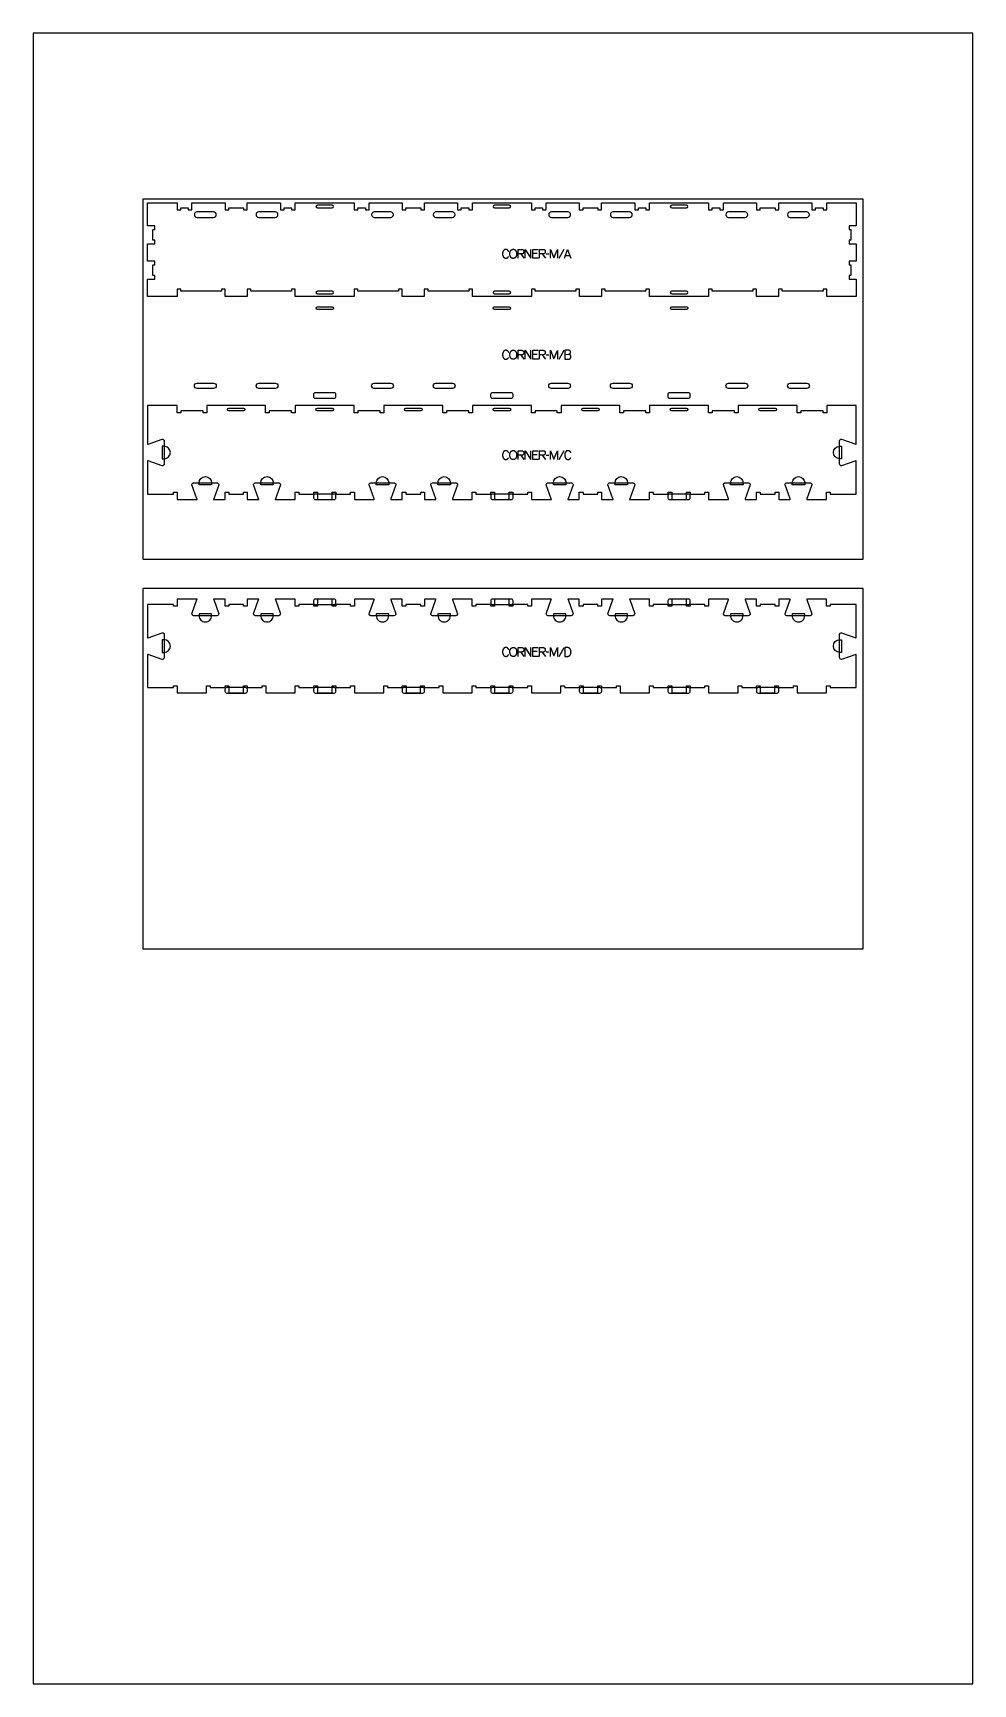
# Model space of a CAD drawing. Extents: x -37379 to -34195, y -17593 to -11999.
import ezdxf

# ---------------------------------------------------------------- set-up
doc = ezdxf.new("R2010")
doc.units = 0
for name, color, linetype in [('0_SHEET_SPRUCEPLY_2440X122', 1, 'CONTINUOUS'), ('1_ANYTOOL_1MMDEEP_LABELS_S', 2, 'CONTINUOUS'), ('3_ANYTOOL_CUTTHROUGH_INSID', 4, 'CONTINUOUS'), ('4_ANYTOOL_CUTTHROUGH_OUTSI', 5, 'CONTINUOUS'), ('5_ANYTOOL_HALF_MILL_9MM_IN', 3, 'CONTINUOUS'), ('DONOTCUT', 18, 'CONTINUOUS')]:
    doc.layers.add(name, color=color, linetype=linetype)

msp = doc.modelspace()

# ---------------------------------------------------------------- linework, layer by layer
at = {"layer": '0_SHEET_SPRUCEPLY_2440X122'}
for points in [[(-37007, -12561.7), (-37007, -13781.7), (-34567, -13781.7), (-34567, -12561.7)], [(-37007, -13881.7), (-37007, -15101.7), (-34567, -15101.7), (-34567, -13881.7)]]:
    msp.add_lwpolyline(points, close=True, dxfattribs=at)
at = {"layer": '1_ANYTOOL_1MMDEEP_LABELS_S'}
for points in [[(-35767.5, -12739.8), (-35767.7, -12739.4), (-35767.9, -12739), (-35768, -12738.6), (-35768.2, -12738.3), (-35768.4, -12737.9), (-35768.6, -12737.5), (-35768.9, -12737.2), (-35769.1, -12736.8), (-35769.3, -12736.5), (-35769.6, -12736.2), (-35769.8, -12735.9), (-35770.1, -12735.6), (-35770.4, -12735.3), (-35770.7, -12735), (-35771, -12734.7), (-35771.3, -12734.4), (-35771.4, -12734.3), (-35771.6, -12734.2), (-35771.8, -12734.1), (-35771.9, -12733.9), (-35772.1, -12733.8), (-35772.3, -12733.7), (-35772.4, -12733.6), (-35772.6, -12733.5), (-35772.8, -12733.4), (-35773, -12733.3), (-35773.1, -12733.2), (-35773.3, -12733.1), (-35773.5, -12733.1), (-35773.7, -12733), (-35773.9, -12732.9), (-35774.1, -12732.8), (-35774.3, -12732.8), (-35774.5, -12732.7), (-35774.6, -12732.7), (-35774.8, -12732.6), (-35775, -12732.6), (-35775.3, -12732.5), (-35775.5, -12732.5), (-35775.7, -12732.4), (-35775.9, -12732.4), (-35776.1, -12732.4), (-35776.3, -12732.4), (-35776.5, -12732.3), (-35776.7, -12732.3), (-35776.9, -12732.3), (-35777.2, -12732.3), (-35777.4, -12732.3), (-35777.7, -12732.3), (-35778.1, -12732.3), (-35778.4, -12732.4), (-35778.7, -12732.4), (-35779.1, -12732.4), (-35779.4, -12732.5), (-35779.7, -12732.5), (-35780, -12732.6), (-35780.3, -12732.7), (-35780.6, -12732.8), (-35780.9, -12732.9), (-35781.2, -12733), (-35781.4, -12733.1), (-35781.6, -12733.1), (-35781.7, -12733.2), (-35781.8, -12733.3), (-35782, -12733.3), (-35782.1, -12733.4), (-35782.2, -12733.5), (-35782.4, -12733.6), (-35782.5, -12733.6), (-35782.6, -12733.7), (-35782.8, -12733.8), (-35782.9, -12733.9), (-35783, -12734), (-35783.1, -12734.1), (-35783.2, -12734.1), (-35783.5, -12734.3), (-35783.7, -12734.5), (-35783.9, -12734.7), (-35784.2, -12735), (-35784.4, -12735.2), (-35784.6, -12735.4), (-35784.8, -12735.7), (-35785, -12735.9), (-35785.2, -12736.2), (-35785.4, -12736.4), (-35785.6, -12736.7), (-35785.7, -12737), (-35786.1, -12737.6), (-35786.4, -12738.2), (-35786.7, -12738.8), (-35787, -12739.4), (-35787.2, -12740), (-35787.4, -12740.7), (-35787.6, -12741.3), (-35787.8, -12741.9), (-35788, -12742.6), (-35788.1, -12743.2), (-35788.3, -12743.9), (-35788.4, -12744.6), (-35788.4, -12745.2), (-35788.5, -12745.9), (-35788.5, -12746.6), (-35788.5, -12747.3), (-35788.5, -12748), (-35788.5, -12748.7), (-35788.4, -12749.4), (-35788.4, -12750.1), (-35788.3, -12750.7), (-35788.1, -12751.4), (-35788, -12752), (-35787.9, -12752.4), (-35787.8, -12752.7), (-35787.7, -12753), (-35787.6, -12753.3), (-35787.5, -12753.7), (-35787.4, -12754), (-35787.3, -12754.3), (-35787.2, -12754.6), (-35786.9, -12755.2), (-35786.7, -12755.8), (-35786.4, -12756.4), (-35786, -12757), (-35785.7, -12757.6), (-35785.5, -12757.9), (-35785.3, -12758.2), (-35785.1, -12758.5), (-35784.9, -12758.7), (-35784.7, -12759), (-35784.5, -12759.2), (-35784.3, -12759.4), (-35784.1, -12759.7), (-35783.9, -12759.9), (-35783.6, -12760.1), (-35783.4, -12760.3), (-35783.3, -12760.4), (-35783.1, -12760.5), (-35783, -12760.6), (-35782.9, -12760.7), (-35782.8, -12760.7), (-35782.6, -12760.8), (-35782.5, -12760.9), (-35782.4, -12761), (-35782.2, -12761.1), (-35782.1, -12761.1), (-35782, -12761.2), (-35781.8, -12761.3), (-35781.6, -12761.4), (-35781.3, -12761.5), (-35781, -12761.7), (-35780.7, -12761.8), (-35780.4, -12761.9), (-35780.1, -12761.9), (-35779.8, -12762), (-35779.4, -12762.1), (-35779.1, -12762.1), (-35778.8, -12762.2), (-35778.5, -12762.2), (-35778.1, -12762.3), (-35777.8, -12762.3), (-35777.4, -12762.3), (-35777.1, -12762.3), (-35776.7, -12762.3), (-35776.3, -12762.3), (-35776.1, -12762.3), (-35775.9, -12762.3), (-35775.7, -12762.2), (-35775.6, -12762.2), (-35775.4, -12762.2), (-35775.2, -12762.2), (-35775, -12762.1), (-35774.9, -12762.1), (-35774.7, -12762), (-35774.5, -12762), (-35774.4, -12762), (-35774.2, -12761.9), (-35774, -12761.9), (-35773.9, -12761.8), (-35773.7, -12761.7), (-35773.6, -12761.7), (-35773.4, -12761.6), (-35773.3, -12761.5), (-35773.1, -12761.5), (-35773, -12761.4), (-35772.8, -12761.3), (-35772.7, -12761.2), (-35772.5, -12761.2), (-35772.4, -12761.1), (-35772.2, -12761), (-35772.1, -12760.9), (-35772, -12760.8), (-35771.8, -12760.7), (-35771.6, -12760.5), (-35771.3, -12760.3), (-35771, -12760), (-35770.8, -12759.8), (-35770.5, -12759.6), (-35770.3, -12759.3), (-35770.1, -12759.1), (-35769.9, -12758.8), (-35769.6, -12758.6), (-35769.4, -12758.3), (-35769.2, -12758), (-35769, -12757.7), (-35768.8, -12757.4), (-35768.6, -12757.1), (-35768.4, -12756.8), (-35768.2, -12756.5)], [(-35735.9, -12762.3), (-35735.9, -12732.3), (-35724.5, -12732.3), (-35724, -12732.3), (-35723.5, -12732.3), (-35723.3, -12732.4), (-35723.1, -12732.4), (-35722.9, -12732.4), (-35722.6, -12732.4), (-35722.4, -12732.5), (-35722.2, -12732.5), (-35722, -12732.5), (-35721.8, -12732.6), (-35721.6, -12732.6), (-35721.4, -12732.7), (-35721.2, -12732.7), (-35721, -12732.8), (-35720.8, -12732.9), (-35720.7, -12732.9), (-35720.5, -12733), (-35720.3, -12733.1), (-35720.1, -12733.2), (-35720, -12733.2), (-35719.8, -12733.3), (-35719.7, -12733.4), (-35719.5, -12733.5), (-35719.3, -12733.6), (-35719.2, -12733.7), (-35719.1, -12733.8), (-35718.9, -12733.9), (-35718.8, -12734), (-35718.7, -12734.2), (-35718.5, -12734.3), (-35718.4, -12734.4), (-35718.3, -12734.5), (-35718.2, -12734.7), (-35718.1, -12734.8), (-35718, -12734.9), (-35717.9, -12735.1), (-35717.8, -12735.2), (-35717.7, -12735.4), (-35717.6, -12735.5), (-35717.5, -12735.7), (-35717.4, -12735.9), (-35717.3, -12736), (-35717.2, -12736.2), (-35717.2, -12736.4), (-35717.1, -12736.5), (-35717, -12736.7), (-35717, -12736.9), (-35716.9, -12737.1), (-35716.9, -12737.3), (-35716.8, -12737.5), (-35716.8, -12737.7), (-35716.7, -12737.9), (-35716.7, -12738.1), (-35716.7, -12738.3), (-35716.6, -12738.5), (-35716.6, -12738.8), (-35716.6, -12739), (-35716.6, -12739.2), (-35716.5, -12739.7), (-35716.5, -12740.2), (-35716.5, -12740.3), (-35716.5, -12740.5), (-35716.6, -12740.7), (-35716.6, -12740.9), (-35716.6, -12741), (-35716.6, -12741.2), (-35716.6, -12741.4), (-35716.6, -12741.5), (-35716.7, -12741.7), (-35716.7, -12741.9), (-35716.7, -12742), (-35716.8, -12742.2), (-35716.8, -12742.4), (-35716.9, -12742.5), (-35716.9, -12742.7), (-35717, -12742.9), (-35717, -12743), (-35717.1, -12743.2), (-35717.2, -12743.3), (-35717.2, -12743.5), (-35717.3, -12743.7), (-35717.4, -12743.8), (-35717.5, -12744), (-35717.5, -12744.1), (-35717.6, -12744.3), (-35717.7, -12744.4), (-35717.8, -12744.6), (-35717.9, -12744.7), (-35718, -12744.9), (-35718.1, -12745), (-35718.2, -12745.2), (-35718.3, -12745.3), (-35718.4, -12745.5), (-35718.5, -12745.6), (-35718.7, -12745.8), (-35718.8, -12745.9), (-35718.9, -12746), (-35719, -12746.1), (-35719.2, -12746.3), (-35719.3, -12746.4), (-35719.4, -12746.5), (-35719.5, -12746.6), (-35719.7, -12746.7), (-35719.8, -12746.8), (-35720, -12746.9), (-35720.1, -12747), (-35720.3, -12747.1), (-35720.4, -12747.1), (-35720.5, -12747.2), (-35720.7, -12747.3), (-35720.9, -12747.3), (-35721, -12747.4), (-35721.2, -12747.5), (-35721.3, -12747.5), (-35721.5, -12747.6), (-35721.7, -12747.6), (-35721.8, -12747.6), (-35722, -12747.7), (-35722.2, -12747.7), (-35722.4, -12747.7), (-35722.5, -12747.7), (-35722.7, -12747.8), (-35722.9, -12747.8), (-35724.8, -12747.8), (-35726.9, -12747.9), (-35735.8, -12747.9)], [(-35726.9, -12747.9), (-35716.4, -12762.4)], [(-35712.3, -12762.3), (-35712.3, -12732.3), (-35692.3, -12762.3), (-35692.3, -12732.3)], [(-35667.3, -12762.3), (-35686.2, -12762.3), (-35686.2, -12732.3), (-35668.4, -12732.3)], [(-35671.6, -12746.2), (-35686.2, -12746.2)], [(-35663, -12762.3), (-35663, -12732.3), (-35651.7, -12732.3), (-35651.2, -12732.3), (-35650.7, -12732.3), (-35650.5, -12732.4), (-35650.2, -12732.4), (-35650, -12732.4), (-35649.8, -12732.4), (-35649.6, -12732.5), (-35649.4, -12732.5), (-35649.1, -12732.5), (-35648.9, -12732.6), (-35648.7, -12732.6), (-35648.5, -12732.7), (-35648.4, -12732.7), (-35648.2, -12732.8), (-35648, -12732.9), (-35647.8, -12732.9), (-35647.6, -12733), (-35647.4, -12733.1), (-35647.3, -12733.2), (-35647.1, -12733.2), (-35647, -12733.3), (-35646.8, -12733.4), (-35646.6, -12733.5), (-35646.5, -12733.6), (-35646.3, -12733.7), (-35646.2, -12733.8), (-35646.1, -12733.9), (-35645.9, -12734), (-35645.8, -12734.2), (-35645.7, -12734.3), (-35645.5, -12734.4), (-35645.4, -12734.5), (-35645.3, -12734.7), (-35645.2, -12734.8), (-35645.1, -12734.9), (-35645, -12735.1), (-35644.9, -12735.2), (-35644.8, -12735.4), (-35644.7, -12735.5), (-35644.6, -12735.7), (-35644.5, -12735.9), (-35644.5, -12736), (-35644.4, -12736.2), (-35644.3, -12736.4), (-35644.2, -12736.5), (-35644.2, -12736.7), (-35644.1, -12736.9), (-35644.1, -12737.1), (-35644, -12737.3), (-35644, -12737.5), (-35643.9, -12737.7), (-35643.9, -12737.9), (-35643.8, -12738.1), (-35643.8, -12738.3), (-35643.8, -12738.5), (-35643.7, -12738.8), (-35643.7, -12739), (-35643.7, -12739.2), (-35643.7, -12739.7), (-35643.7, -12740.2), (-35643.7, -12740.3), (-35643.7, -12740.5), (-35643.7, -12740.7), (-35643.7, -12740.9), (-35643.7, -12741), (-35643.7, -12741.2), (-35643.8, -12741.4), (-35643.8, -12741.5), (-35643.8, -12741.7), (-35643.9, -12741.9), (-35643.9, -12742), (-35643.9, -12742.2), (-35644, -12742.4), (-35644, -12742.5), (-35644.1, -12742.7), (-35644.1, -12742.9), (-35644.2, -12743), (-35644.2, -12743.2), (-35644.3, -12743.3), (-35644.4, -12743.5), (-35644.4, -12743.7), (-35644.5, -12743.8), (-35644.6, -12744), (-35644.7, -12744.1), (-35644.8, -12744.3), (-35644.9, -12744.4), (-35644.9, -12744.6), (-35645, -12744.7), (-35645.1, -12744.9), (-35645.2, -12745), (-35645.3, -12745.2), (-35645.5, -12745.3), (-35645.6, -12745.5), (-35645.7, -12745.6), (-35645.8, -12745.8), (-35645.9, -12745.9), (-35646, -12746), (-35646.2, -12746.1), (-35646.3, -12746.3), (-35646.4, -12746.4), (-35646.6, -12746.5), (-35646.7, -12746.6), (-35646.8, -12746.7), (-35647, -12746.8), (-35647.1, -12746.9), (-35647.2, -12747), (-35647.4, -12747.1), (-35647.5, -12747.1), (-35647.7, -12747.2), (-35647.8, -12747.3), (-35648, -12747.3), (-35648.2, -12747.4), (-35648.3, -12747.5), (-35648.5, -12747.5), (-35648.6, -12747.6), (-35648.8, -12747.6), (-35649, -12747.6), (-35649.2, -12747.7), (-35649.3, -12747.7), (-35649.5, -12747.7), (-35649.7, -12747.7), (-35649.9, -12747.8), (-35650, -12747.8), (-35652, -12747.8), (-35654, -12747.9), (-35663, -12747.9)], [(-35654, -12747.9), (-35643.6, -12762.4)], [(-35631.6, -12748.4), (-35640.3, -12748.5)], [(-35626.4, -12762.3), (-35626.4, -12732.3), (-35614.4, -12760.7), (-35602.4, -12732.4), (-35602.4, -12762.3)], [(-35580.6, -12732.8), (-35597.7, -12763.6)], [(-35578.8, -12762.3), (-35568, -12732.3), (-35556.9, -12762.3)], [(-35575.4, -12752.8), (-35560.5, -12752.8)], [(-35767.5, -13081.7), (-35767.7, -13081.3), (-35767.9, -13080.9), (-35768, -13080.5), (-35768.2, -13080.2), (-35768.4, -13079.8), (-35768.6, -13079.4), (-35768.9, -13079.1), (-35769.1, -13078.8), (-35769.3, -13078.4), (-35769.6, -13078.1), (-35769.8, -13077.8), (-35770.1, -13077.5), (-35770.4, -13077.2), (-35770.7, -13076.9), (-35771, -13076.6), (-35771.3, -13076.3), (-35771.4, -13076.2), (-35771.6, -13076.1), (-35771.8, -13076), (-35771.9, -13075.8), (-35772.1, -13075.7), (-35772.3, -13075.6), (-35772.4, -13075.5), (-35772.6, -13075.4), (-35772.8, -13075.3), (-35773, -13075.2), (-35773.1, -13075.1), (-35773.3, -13075.1), (-35773.5, -13075), (-35773.7, -13074.9), (-35773.9, -13074.8), (-35774.1, -13074.8), (-35774.3, -13074.7), (-35774.5, -13074.6), (-35774.6, -13074.6), (-35774.8, -13074.5), (-35775, -13074.5), (-35775.3, -13074.4), (-35775.5, -13074.4), (-35775.7, -13074.4), (-35775.9, -13074.3), (-35776.1, -13074.3), (-35776.3, -13074.3), (-35776.5, -13074.3), (-35776.7, -13074.2), (-35776.9, -13074.2), (-35777.2, -13074.2), (-35777.4, -13074.2), (-35777.7, -13074.2), (-35778.1, -13074.2), (-35778.4, -13074.3), (-35778.7, -13074.3), (-35779.1, -13074.3), (-35779.4, -13074.4), (-35779.7, -13074.4), (-35780, -13074.5), (-35780.3, -13074.6), (-35780.6, -13074.7), (-35780.9, -13074.8), (-35781.2, -13074.9), (-35781.4, -13075), (-35781.6, -13075.1), (-35781.7, -13075.1), (-35781.8, -13075.2), (-35782, -13075.3), (-35782.1, -13075.3), (-35782.2, -13075.4), (-35782.4, -13075.5), (-35782.5, -13075.5), (-35782.6, -13075.6), (-35782.8, -13075.7), (-35782.9, -13075.8), (-35783, -13075.9), (-35783.1, -13076), (-35783.2, -13076.1), (-35783.5, -13076.2), (-35783.7, -13076.4), (-35783.9, -13076.6), (-35784.2, -13076.9), (-35784.4, -13077.1), (-35784.6, -13077.3), (-35784.8, -13077.6), (-35785, -13077.8), (-35785.2, -13078.1), (-35785.4, -13078.3), (-35785.6, -13078.6), (-35785.7, -13078.9), (-35786.1, -13079.5), (-35786.4, -13080.1), (-35786.7, -13080.7), (-35787, -13081.3), (-35787.2, -13081.9), (-35787.4, -13082.6), (-35787.6, -13083.2), (-35787.8, -13083.8), (-35788, -13084.5), (-35788.1, -13085.1), (-35788.3, -13085.8), (-35788.4, -13086.5), (-35788.4, -13087.2), (-35788.5, -13087.8), (-35788.5, -13088.5), (-35788.5, -13089.2), (-35788.5, -13089.9), (-35788.5, -13090.6), (-35788.4, -13091.3), (-35788.4, -13092), (-35788.3, -13092.6), (-35788.1, -13093.3), (-35788, -13094), (-35787.9, -13094.3), (-35787.8, -13094.6), (-35787.7, -13094.9), (-35787.6, -13095.2), (-35787.5, -13095.6), (-35787.4, -13095.9), (-35787.3, -13096.2), (-35787.2, -13096.5), (-35786.9, -13097.1), (-35786.7, -13097.7), (-35786.4, -13098.3), (-35786, -13098.9), (-35785.7, -13099.5), (-35785.5, -13099.8), (-35785.3, -13100.1), (-35785.1, -13100.4), (-35784.9, -13100.6), (-35784.7, -13100.9), (-35784.5, -13101.1), (-35784.3, -13101.4), (-35784.1, -13101.6), (-35783.9, -13101.8), (-35783.6, -13102), (-35783.4, -13102.2), (-35783.3, -13102.3), (-35783.1, -13102.4), (-35783, -13102.5), (-35782.9, -13102.6), (-35782.8, -13102.7), (-35782.6, -13102.7), (-35782.5, -13102.8), (-35782.4, -13102.9), (-35782.2, -13103), (-35782.1, -13103.1), (-35782, -13103.1), (-35781.8, -13103.2), (-35781.6, -13103.3), (-35781.3, -13103.4), (-35781, -13103.6), (-35780.7, -13103.7), (-35780.4, -13103.8), (-35780.1, -13103.9), (-35779.8, -13103.9), (-35779.4, -13104), (-35779.1, -13104.1), (-35778.8, -13104.1), (-35778.5, -13104.2), (-35778.1, -13104.2), (-35777.8, -13104.2), (-35777.4, -13104.2), (-35777.1, -13104.2), (-35776.7, -13104.2), (-35776.3, -13104.2), (-35776.1, -13104.2), (-35775.9, -13104.2), (-35775.7, -13104.1), (-35775.6, -13104.1), (-35775.4, -13104.1), (-35775.2, -13104.1), (-35775, -13104), (-35774.9, -13104), (-35774.7, -13104), (-35774.5, -13103.9), (-35774.4, -13103.9), (-35774.2, -13103.8), (-35774, -13103.8), (-35773.9, -13103.7), (-35773.7, -13103.6), (-35773.6, -13103.6), (-35773.4, -13103.5), (-35773.3, -13103.5), (-35773.1, -13103.4), (-35773, -13103.3), (-35772.8, -13103.2), (-35772.7, -13103.1), (-35772.5, -13103.1), (-35772.4, -13103), (-35772.2, -13102.9), (-35772.1, -13102.8), (-35772, -13102.7), (-35771.8, -13102.6), (-35771.6, -13102.4), (-35771.3, -13102.2), (-35771, -13102), (-35770.8, -13101.7), (-35770.5, -13101.5), (-35770.3, -13101.2), (-35770.1, -13101), (-35769.9, -13100.7), (-35769.6, -13100.5), (-35769.4, -13100.2), (-35769.2, -13099.9), (-35769, -13099.6), (-35768.8, -13099.3), (-35768.6, -13099), (-35768.4, -13098.7), (-35768.2, -13098.4)], [(-35735.9, -13104.2), (-35735.9, -13074.2), (-35724.5, -13074.2), (-35724, -13074.2), (-35723.5, -13074.3), (-35723.3, -13074.3), (-35723.1, -13074.3), (-35722.9, -13074.3), (-35722.6, -13074.3), (-35722.4, -13074.4), (-35722.2, -13074.4), (-35722, -13074.5), (-35721.8, -13074.5), (-35721.6, -13074.5), (-35721.4, -13074.6), (-35721.2, -13074.7), (-35721, -13074.7), (-35720.8, -13074.8), (-35720.7, -13074.8), (-35720.5, -13074.9), (-35720.3, -13075), (-35720.1, -13075.1), (-35720, -13075.2), (-35719.8, -13075.2), (-35719.7, -13075.3), (-35719.5, -13075.4), (-35719.3, -13075.5), (-35719.2, -13075.6), (-35719.1, -13075.7), (-35718.9, -13075.8), (-35718.8, -13075.9), (-35718.7, -13076.1), (-35718.5, -13076.2), (-35718.4, -13076.3), (-35718.3, -13076.4), (-35718.2, -13076.6), (-35718.1, -13076.7), (-35718, -13076.8), (-35717.9, -13077), (-35717.8, -13077.1), (-35717.7, -13077.3), (-35717.6, -13077.4), (-35717.5, -13077.6), (-35717.4, -13077.8), (-35717.3, -13077.9), (-35717.2, -13078.1), (-35717.2, -13078.3), (-35717.1, -13078.5), (-35717, -13078.6), (-35717, -13078.8), (-35716.9, -13079), (-35716.9, -13079.2), (-35716.8, -13079.4), (-35716.8, -13079.6), (-35716.7, -13079.8), (-35716.7, -13080), (-35716.7, -13080.2), (-35716.6, -13080.4), (-35716.6, -13080.7), (-35716.6, -13080.9), (-35716.6, -13081.1), (-35716.5, -13081.6), (-35716.5, -13082.1), (-35716.5, -13082.2), (-35716.5, -13082.4), (-35716.6, -13082.6), (-35716.6, -13082.8), (-35716.6, -13082.9), (-35716.6, -13083.1), (-35716.6, -13083.3), (-35716.6, -13083.5), (-35716.7, -13083.6), (-35716.7, -13083.8), (-35716.7, -13084), (-35716.8, -13084.1), (-35716.8, -13084.3), (-35716.9, -13084.5), (-35716.9, -13084.6), (-35717, -13084.8), (-35717, -13084.9), (-35717.1, -13085.1), (-35717.2, -13085.3), (-35717.2, -13085.4), (-35717.3, -13085.6), (-35717.4, -13085.7), (-35717.5, -13085.9), (-35717.5, -13086), (-35717.6, -13086.2), (-35717.7, -13086.4), (-35717.8, -13086.5), (-35717.9, -13086.7), (-35718, -13086.8), (-35718.1, -13087), (-35718.2, -13087.1), (-35718.3, -13087.3), (-35718.4, -13087.4), (-35718.5, -13087.5), (-35718.7, -13087.7), (-35718.8, -13087.8), (-35718.9, -13087.9), (-35719, -13088.1), (-35719.2, -13088.2), (-35719.3, -13088.3), (-35719.4, -13088.4), (-35719.5, -13088.5), (-35719.7, -13088.6), (-35719.8, -13088.7), (-35720, -13088.8), (-35720.1, -13088.9), (-35720.3, -13089), (-35720.4, -13089), (-35720.5, -13089.1), (-35720.7, -13089.2), (-35720.9, -13089.3), (-35721, -13089.3), (-35721.2, -13089.4), (-35721.3, -13089.4), (-35721.5, -13089.5), (-35721.7, -13089.5), (-35721.8, -13089.5), (-35722, -13089.6), (-35722.2, -13089.6), (-35722.4, -13089.6), (-35722.5, -13089.7), (-35722.7, -13089.7), (-35722.9, -13089.7), (-35724.8, -13089.8), (-35726.9, -13089.8), (-35735.8, -13089.8)], [(-35712.3, -13104.2), (-35712.3, -13074.2), (-35692.3, -13104.2), (-35692.3, -13074.2)], [(-35667.3, -13104.2), (-35686.2, -13104.2), (-35686.2, -13074.2), (-35668.4, -13074.2)], [(-35671.6, -13088.2), (-35686.2, -13088.2)], [(-35663, -13104.2), (-35663, -13074.2), (-35651.7, -13074.2), (-35651.2, -13074.2), (-35650.7, -13074.3), (-35650.5, -13074.3), (-35650.2, -13074.3), (-35650, -13074.3), (-35649.8, -13074.3), (-35649.6, -13074.4), (-35649.4, -13074.4), (-35649.1, -13074.5), (-35648.9, -13074.5), (-35648.7, -13074.5), (-35648.5, -13074.6), (-35648.4, -13074.7), (-35648.2, -13074.7), (-35648, -13074.8), (-35647.8, -13074.8), (-35647.6, -13074.9), (-35647.4, -13075), (-35647.3, -13075.1), (-35647.1, -13075.2), (-35647, -13075.2), (-35646.8, -13075.3), (-35646.6, -13075.4), (-35646.5, -13075.5), (-35646.3, -13075.6), (-35646.2, -13075.7), (-35646.1, -13075.8), (-35645.9, -13075.9), (-35645.8, -13076.1), (-35645.7, -13076.2), (-35645.5, -13076.3), (-35645.4, -13076.4), (-35645.3, -13076.6), (-35645.2, -13076.7), (-35645.1, -13076.8), (-35645, -13077), (-35644.9, -13077.1), (-35644.8, -13077.3), (-35644.7, -13077.4), (-35644.6, -13077.6), (-35644.5, -13077.8), (-35644.5, -13077.9), (-35644.4, -13078.1), (-35644.3, -13078.3), (-35644.2, -13078.5), (-35644.2, -13078.6), (-35644.1, -13078.8), (-35644.1, -13079), (-35644, -13079.2), (-35644, -13079.4), (-35643.9, -13079.6), (-35643.9, -13079.8), (-35643.8, -13080), (-35643.8, -13080.2), (-35643.8, -13080.4), (-35643.7, -13080.7), (-35643.7, -13080.9), (-35643.7, -13081.1), (-35643.7, -13081.6), (-35643.7, -13082.1), (-35643.7, -13082.2), (-35643.7, -13082.4), (-35643.7, -13082.6), (-35643.7, -13082.8), (-35643.7, -13082.9), (-35643.7, -13083.1), (-35643.8, -13083.3), (-35643.8, -13083.5), (-35643.8, -13083.6), (-35643.9, -13083.8), (-35643.9, -13084), (-35643.9, -13084.1), (-35644, -13084.3), (-35644, -13084.5), (-35644.1, -13084.6), (-35644.1, -13084.8), (-35644.2, -13084.9), (-35644.2, -13085.1), (-35644.3, -13085.3), (-35644.4, -13085.4), (-35644.4, -13085.6), (-35644.5, -13085.7), (-35644.6, -13085.9), (-35644.7, -13086), (-35644.8, -13086.2), (-35644.9, -13086.4), (-35644.9, -13086.5), (-35645, -13086.7), (-35645.1, -13086.8), (-35645.2, -13087), (-35645.3, -13087.1), (-35645.5, -13087.3), (-35645.6, -13087.4), (-35645.7, -13087.5), (-35645.8, -13087.7), (-35645.9, -13087.8), (-35646, -13087.9), (-35646.2, -13088.1), (-35646.3, -13088.2), (-35646.4, -13088.3), (-35646.6, -13088.4), (-35646.7, -13088.5), (-35646.8, -13088.6), (-35647, -13088.7), (-35647.1, -13088.8), (-35647.2, -13088.9), (-35647.4, -13089), (-35647.5, -13089), (-35647.7, -13089.1), (-35647.8, -13089.2), (-35648, -13089.3), (-35648.2, -13089.3), (-35648.3, -13089.4), (-35648.5, -13089.4), (-35648.6, -13089.5), (-35648.8, -13089.5), (-35649, -13089.5), (-35649.2, -13089.6), (-35649.3, -13089.6), (-35649.5, -13089.6), (-35649.7, -13089.7), (-35649.9, -13089.7), (-35650, -13089.7), (-35652, -13089.8), (-35654, -13089.8), (-35663, -13089.8)], [(-35626.4, -13104.2), (-35626.4, -13074.2), (-35614.4, -13102.6), (-35602.4, -13074.4), (-35602.4, -13104.2)], [(-35580.6, -13074.7), (-35597.7, -13105.5)], [(-35577.1, -13074.2), (-35577.1, -13104.2), (-35567.4, -13104.2), (-35564.9, -13104.3), (-35564.7, -13104.3), (-35564.5, -13104.3), (-35564.2, -13104.3), (-35564, -13104.3), (-35563.8, -13104.3), (-35563.6, -13104.3), (-35563.4, -13104.2), (-35563.2, -13104.2), (-35563, -13104.2), (-35562.8, -13104.1), (-35562.6, -13104.1), (-35562.4, -13104), (-35562.2, -13103.9), (-35562, -13103.9), (-35561.8, -13103.8), (-35561.6, -13103.7), (-35561.4, -13103.6), (-35561.3, -13103.6), (-35561.1, -13103.5), (-35560.9, -13103.4), (-35560.8, -13103.3), (-35560.6, -13103.1), (-35560.4, -13103), (-35560.3, -13102.9), (-35560.1, -13102.8), (-35560, -13102.6), (-35559.8, -13102.5), (-35559.7, -13102.4), (-35559.5, -13102.2), (-35559.4, -13102), (-35559.3, -13101.9), (-35559.1, -13101.7), (-35559, -13101.5), (-35558.9, -13101.4), (-35558.8, -13101.2), (-35558.7, -13101), (-35558.5, -13100.9), (-35558.4, -13100.7), (-35558.3, -13100.5), (-35558.2, -13100.3), (-35558.1, -13100.1), (-35558, -13100), (-35558, -13099.8), (-35557.9, -13099.6), (-35557.8, -13099.4), (-35557.7, -13099.2), (-35557.7, -13099), (-35557.6, -13098.9), (-35557.5, -13098.7), (-35557.5, -13098.5), (-35557.4, -13098.3), (-35557.4, -13098.1), (-35557.3, -13097.9), (-35557.3, -13097.7), (-35557.2, -13097.5), (-35557.2, -13097.3), (-35557.2, -13097.1), (-35557.1, -13096.9), (-35557.1, -13096.7), (-35557.1, -13096.5), (-35557.1, -13096.3), (-35557.1, -13096.1), (-35557.1, -13095.9), (-35557.1, -13095.7), (-35557.1, -13095.4), (-35557.1, -13095.2), (-35557.1, -13095), (-35557.1, -13094.7), (-35557.1, -13094.5), (-35557.2, -13094.2), (-35557.2, -13094), (-35557.2, -13093.8), (-35557.3, -13093.6), (-35557.3, -13093.4), (-35557.4, -13093.2), (-35557.5, -13093), (-35557.5, -13092.8), (-35557.6, -13092.6), (-35557.7, -13092.4), (-35557.8, -13092.2), (-35557.8, -13092.1), (-35557.9, -13092), (-35557.9, -13091.9), (-35558, -13091.8), (-35558, -13091.8), (-35558.1, -13091.7), (-35558.1, -13091.6), (-35558.2, -13091.5), (-35558.3, -13091.4), (-35558.3, -13091.3), (-35558.4, -13091.3), (-35558.4, -13091.2), (-35558.5, -13091.1), (-35558.6, -13091), (-35558.6, -13091), (-35558.7, -13090.9), (-35558.8, -13090.8), (-35558.8, -13090.7), (-35558.9, -13090.7), (-35559, -13090.6), (-35559.1, -13090.5), (-35559.1, -13090.5), (-35559.3, -13090.3), (-35559.5, -13090.2), (-35559.6, -13090.1), (-35559.8, -13090), (-35560, -13089.8), (-35560.3, -13089.6), (-35560.7, -13089.4), (-35561.1, -13089.2), (-35561.5, -13089), (-35561.9, -13088.9), (-35562.3, -13088.7), (-35562.7, -13088.6), (-35563.1, -13088.4), (-35563.5, -13088.3), (-35563.9, -13088.2), (-35564.4, -13088.1), (-35564.8, -13088), (-35565.2, -13087.9), (-35565.7, -13087.9), (-35566.1, -13087.8), (-35566.6, -13087.8)], [(-35577.1, -13087.9), (-35566.6, -13087.8), (-35566.2, -13087.7), (-35565.8, -13087.7), (-35565.4, -13087.6), (-35565, -13087.6), (-35564.6, -13087.5), (-35564.3, -13087.4), (-35563.9, -13087.4), (-35563.5, -13087.3), (-35563.2, -13087.2), (-35562.8, -13087.1), (-35562.5, -13086.9), (-35562.2, -13086.8), (-35561.8, -13086.7), (-35561.5, -13086.5), (-35561.2, -13086.4), (-35560.9, -13086.2), (-35560.8, -13086.2), (-35560.7, -13086.1), (-35560.6, -13086.1), (-35560.6, -13086), (-35560.5, -13086), (-35560.4, -13085.9), (-35560.3, -13085.9), (-35560.3, -13085.8), (-35560.2, -13085.8), (-35560.1, -13085.7), (-35560.1, -13085.7), (-35560, -13085.6), (-35559.9, -13085.5), (-35559.9, -13085.5), (-35559.8, -13085.4), (-35559.8, -13085.4), (-35559.7, -13085.3), (-35559.6, -13085.2), (-35559.6, -13085.2), (-35559.5, -13085.1), (-35559.5, -13085), (-35559.4, -13084.9), (-35559.4, -13084.9), (-35559.3, -13084.8), (-35559.3, -13084.7), (-35559.2, -13084.6), (-35559.2, -13084.6), (-35559.1, -13084.5), (-35559.1, -13084.4), (-35559.1, -13084.3), (-35559, -13084.2), (-35559, -13084.2), (-35558.9, -13084.1), (-35558.9, -13084), (-35558.8, -13083.8), (-35558.8, -13083.6), (-35558.7, -13083.4), (-35558.6, -13083.2), (-35558.6, -13083), (-35558.5, -13082.8), (-35558.5, -13082.6), (-35558.5, -13082.4), (-35558.4, -13082.2), (-35558.4, -13081.9), (-35558.4, -13081.7), (-35558.4, -13081.5), (-35558.4, -13081.2), (-35558.4, -13081), (-35558.4, -13080.7), (-35558.4, -13080.3), (-35558.4, -13080.1), (-35558.4, -13079.9), (-35558.4, -13079.7), (-35558.4, -13079.5), (-35558.4, -13079.4), (-35558.5, -13079.2), (-35558.5, -13079), (-35558.5, -13078.8), (-35558.5, -13078.7), (-35558.6, -13078.5), (-35558.6, -13078.3), (-35558.7, -13078.2), (-35558.7, -13078), (-35558.8, -13077.9), (-35558.8, -13077.7), (-35558.9, -13077.6), (-35558.9, -13077.4), (-35559, -13077.3), (-35559.1, -13077.1), (-35559.1, -13077), (-35559.2, -13076.9), (-35559.3, -13076.8), (-35559.4, -13076.6), (-35559.5, -13076.5), (-35559.5, -13076.4), (-35559.6, -13076.3), (-35559.7, -13076.2), (-35559.8, -13076.1), (-35559.9, -13075.9), (-35560, -13075.8), (-35560.1, -13075.7), (-35560.2, -13075.6), (-35560.4, -13075.6), (-35560.5, -13075.5), (-35560.6, -13075.4), (-35560.7, -13075.3), (-35560.8, -13075.2), (-35561, -13075.1), (-35561.1, -13075.1), (-35561.2, -13075), (-35561.4, -13074.9), (-35561.5, -13074.9), (-35561.7, -13074.8), (-35561.8, -13074.7), (-35562, -13074.7), (-35562.1, -13074.6), (-35562.3, -13074.6), (-35562.4, -13074.5), (-35562.6, -13074.5), (-35562.8, -13074.5), (-35562.9, -13074.4), (-35563.1, -13074.4), (-35563.3, -13074.4), (-35563.5, -13074.3), (-35563.7, -13074.3), (-35563.8, -13074.3), (-35564, -13074.3), (-35564.2, -13074.2), (-35564.6, -13074.2), (-35565, -13074.2), (-35577.1, -13074.2)], [(-35726.9, -13089.8), (-35716.4, -13104.3)], [(-35654, -13089.8), (-35643.6, -13104.3)], [(-35631.6, -13090.3), (-35640.3, -13090.4)], [(-35767.5, -13421.8), (-35767.7, -13421.4), (-35767.9, -13421), (-35768, -13420.6), (-35768.2, -13420.2), (-35768.4, -13419.8), (-35768.6, -13419.5), (-35768.9, -13419.1), (-35769.1, -13418.8), (-35769.3, -13418.5), (-35769.6, -13418.1), (-35769.8, -13417.8), (-35770.1, -13417.5), (-35770.4, -13417.2), (-35770.7, -13416.9), (-35771, -13416.7), (-35771.3, -13416.4), (-35771.4, -13416.3), (-35771.6, -13416.1), (-35771.8, -13416), (-35771.9, -13415.9), (-35772.1, -13415.8), (-35772.3, -13415.7), (-35772.4, -13415.6), (-35772.6, -13415.5), (-35772.8, -13415.4), (-35773, -13415.3), (-35773.1, -13415.2), (-35773.3, -13415.1), (-35773.5, -13415), (-35773.7, -13414.9), (-35773.9, -13414.9), (-35774.1, -13414.8), (-35774.3, -13414.7), (-35774.5, -13414.7), (-35774.6, -13414.6), (-35774.8, -13414.6), (-35775, -13414.5), (-35775.3, -13414.5), (-35775.5, -13414.4), (-35775.7, -13414.4), (-35775.9, -13414.4), (-35776.1, -13414.3), (-35776.3, -13414.3), (-35776.5, -13414.3), (-35776.7, -13414.3), (-35776.9, -13414.3), (-35777.2, -13414.3), (-35777.4, -13414.3), (-35777.7, -13414.3), (-35778.1, -13414.3), (-35778.4, -13414.3), (-35778.7, -13414.3), (-35779.1, -13414.4), (-35779.4, -13414.4), (-35779.7, -13414.5), (-35780, -13414.6), (-35780.3, -13414.6), (-35780.6, -13414.7), (-35780.9, -13414.8), (-35781.2, -13414.9), (-35781.4, -13415), (-35781.6, -13415.1), (-35781.7, -13415.2), (-35781.8, -13415.2), (-35782, -13415.3), (-35782.1, -13415.4), (-35782.2, -13415.4), (-35782.4, -13415.5), (-35782.5, -13415.6), (-35782.6, -13415.7), (-35782.8, -13415.7), (-35782.9, -13415.8), (-35783, -13415.9), (-35783.1, -13416), (-35783.2, -13416.1), (-35783.5, -13416.3), (-35783.7, -13416.5), (-35783.9, -13416.7), (-35784.2, -13416.9), (-35784.4, -13417.1), (-35784.6, -13417.4), (-35784.8, -13417.6), (-35785, -13417.9), (-35785.2, -13418.1), (-35785.4, -13418.4), (-35785.6, -13418.7), (-35785.7, -13419), (-35786.1, -13419.5), (-35786.4, -13420.1), (-35786.7, -13420.7), (-35787, -13421.4), (-35787.2, -13422), (-35787.4, -13422.6), (-35787.6, -13423.2), (-35787.8, -13423.9), (-35788, -13424.5), (-35788.1, -13425.2), (-35788.3, -13425.8), (-35788.4, -13426.5), (-35788.4, -13427.2), (-35788.5, -13427.9), (-35788.5, -13428.6), (-35788.5, -13429.3), (-35788.5, -13430), (-35788.5, -13430.6), (-35788.4, -13431.3), (-35788.4, -13432), (-35788.3, -13432.7), (-35788.1, -13433.3), (-35788, -13434), (-35787.9, -13434.3), (-35787.8, -13434.6), (-35787.7, -13435), (-35787.6, -13435.3), (-35787.5, -13435.6), (-35787.4, -13435.9), (-35787.3, -13436.2), (-35787.2, -13436.5), (-35786.9, -13437.2), (-35786.7, -13437.8), (-35786.4, -13438.4), (-35786, -13439), (-35785.7, -13439.6), (-35785.5, -13439.9), (-35785.3, -13440.1), (-35785.1, -13440.4), (-35784.9, -13440.7), (-35784.7, -13440.9), (-35784.5, -13441.2), (-35784.3, -13441.4), (-35784.1, -13441.6), (-35783.9, -13441.8), (-35783.6, -13442), (-35783.4, -13442.2), (-35783.3, -13442.3), (-35783.1, -13442.4), (-35783, -13442.5), (-35782.9, -13442.6), (-35782.8, -13442.7), (-35782.6, -13442.8), (-35782.5, -13442.9), (-35782.4, -13442.9), (-35782.2, -13443), (-35782.1, -13443.1), (-35782, -13443.2), (-35781.8, -13443.2), (-35781.6, -13443.4), (-35781.3, -13443.5), (-35781, -13443.6), (-35780.7, -13443.7), (-35780.4, -13443.8), (-35780.1, -13443.9), (-35779.8, -13444), (-35779.4, -13444), (-35779.1, -13444.1), (-35778.8, -13444.1), (-35778.5, -13444.2), (-35778.1, -13444.2), (-35777.8, -13444.2), (-35777.4, -13444.3), (-35777.1, -13444.3), (-35776.7, -13444.3), (-35776.3, -13444.2), (-35776.1, -13444.2), (-35775.9, -13444.2), (-35775.7, -13444.2), (-35775.6, -13444.2), (-35775.4, -13444.1), (-35775.2, -13444.1), (-35775, -13444.1), (-35774.9, -13444), (-35774.7, -13444), (-35774.5, -13443.9), (-35774.4, -13443.9), (-35774.2, -13443.9), (-35774, -13443.8), (-35773.9, -13443.7), (-35773.7, -13443.7), (-35773.6, -13443.6), (-35773.4, -13443.6), (-35773.3, -13443.5), (-35773.1, -13443.4), (-35773, -13443.3), (-35772.8, -13443.3), (-35772.7, -13443.2), (-35772.5, -13443.1), (-35772.4, -13443), (-35772.2, -13442.9), (-35772.1, -13442.8), (-35772, -13442.7), (-35771.8, -13442.6), (-35771.6, -13442.4), (-35771.3, -13442.2), (-35771, -13442), (-35770.8, -13441.8), (-35770.5, -13441.5), (-35770.3, -13441.3), (-35770.1, -13441), (-35769.9, -13440.8), (-35769.6, -13440.5), (-35769.4, -13440.2), (-35769.2, -13439.9), (-35769, -13439.7), (-35768.8, -13439.4), (-35768.6, -13439.1), (-35768.4, -13438.7), (-35768.2, -13438.4)], [(-35735.9, -13444.3), (-35735.9, -13414.3), (-35724.5, -13414.3), (-35724, -13414.3), (-35723.5, -13414.3), (-35723.3, -13414.3), (-35723.1, -13414.3), (-35722.9, -13414.4), (-35722.6, -13414.4), (-35722.4, -13414.4), (-35722.2, -13414.5), (-35722, -13414.5), (-35721.8, -13414.5), (-35721.6, -13414.6), (-35721.4, -13414.6), (-35721.2, -13414.7), (-35721, -13414.7), (-35720.8, -13414.8), (-35720.7, -13414.9), (-35720.5, -13415), (-35720.3, -13415), (-35720.1, -13415.1), (-35720, -13415.2), (-35719.8, -13415.3), (-35719.7, -13415.4), (-35719.5, -13415.5), (-35719.3, -13415.6), (-35719.2, -13415.7), (-35719.1, -13415.8), (-35718.9, -13415.9), (-35718.8, -13416), (-35718.7, -13416.1), (-35718.5, -13416.2), (-35718.4, -13416.3), (-35718.3, -13416.5), (-35718.2, -13416.6), (-35718.1, -13416.7), (-35718, -13416.9), (-35717.9, -13417), (-35717.8, -13417.2), (-35717.7, -13417.3), (-35717.6, -13417.5), (-35717.5, -13417.6), (-35717.4, -13417.8), (-35717.3, -13418), (-35717.2, -13418.1), (-35717.2, -13418.3), (-35717.1, -13418.5), (-35717, -13418.7), (-35717, -13418.9), (-35716.9, -13419), (-35716.9, -13419.2), (-35716.8, -13419.4), (-35716.8, -13419.6), (-35716.7, -13419.8), (-35716.7, -13420.1), (-35716.7, -13420.3), (-35716.6, -13420.5), (-35716.6, -13420.7), (-35716.6, -13420.9), (-35716.6, -13421.2), (-35716.5, -13421.6), (-35716.5, -13422.1), (-35716.5, -13422.3), (-35716.5, -13422.5), (-35716.6, -13422.6), (-35716.6, -13422.8), (-35716.6, -13423), (-35716.6, -13423.1), (-35716.6, -13423.3), (-35716.6, -13423.5), (-35716.7, -13423.7), (-35716.7, -13423.8), (-35716.7, -13424), (-35716.8, -13424.2), (-35716.8, -13424.3), (-35716.9, -13424.5), (-35716.9, -13424.7), (-35717, -13424.8), (-35717, -13425), (-35717.1, -13425.1), (-35717.2, -13425.3), (-35717.2, -13425.5), (-35717.3, -13425.6), (-35717.4, -13425.8), (-35717.5, -13425.9), (-35717.5, -13426.1), (-35717.6, -13426.2), (-35717.7, -13426.4), (-35717.8, -13426.5), (-35717.9, -13426.7), (-35718, -13426.8), (-35718.1, -13427), (-35718.2, -13427.1), (-35718.3, -13427.3), (-35718.4, -13427.4), (-35718.5, -13427.6), (-35718.7, -13427.7), (-35718.8, -13427.8), (-35718.9, -13428), (-35719, -13428.1), (-35719.2, -13428.2), (-35719.3, -13428.3), (-35719.4, -13428.4), (-35719.5, -13428.5), (-35719.7, -13428.6), (-35719.8, -13428.7), (-35720, -13428.8), (-35720.1, -13428.9), (-35720.3, -13429), (-35720.4, -13429.1), (-35720.5, -13429.2), (-35720.7, -13429.2), (-35720.9, -13429.3), (-35721, -13429.3), (-35721.2, -13429.4), (-35721.3, -13429.5), (-35721.5, -13429.5), (-35721.7, -13429.5), (-35721.8, -13429.6), (-35722, -13429.6), (-35722.2, -13429.6), (-35722.4, -13429.7), (-35722.5, -13429.7), (-35722.7, -13429.7), (-35722.9, -13429.7), (-35724.8, -13429.8), (-35726.9, -13429.8), (-35735.8, -13429.8)], [(-35712.3, -13444.3), (-35712.3, -13414.3), (-35692.3, -13444.3), (-35692.3, -13414.3)], [(-35667.3, -13444.3), (-35686.2, -13444.3), (-35686.2, -13414.3), (-35668.4, -13414.3)], [(-35663, -13444.3), (-35663, -13414.3), (-35651.7, -13414.3), (-35651.2, -13414.3), (-35650.7, -13414.3), (-35650.5, -13414.3), (-35650.2, -13414.3), (-35650, -13414.4), (-35649.8, -13414.4), (-35649.6, -13414.4), (-35649.4, -13414.5), (-35649.1, -13414.5), (-35648.9, -13414.5), (-35648.7, -13414.6), (-35648.5, -13414.6), (-35648.4, -13414.7), (-35648.2, -13414.7), (-35648, -13414.8), (-35647.8, -13414.9), (-35647.6, -13415), (-35647.4, -13415), (-35647.3, -13415.1), (-35647.1, -13415.2), (-35647, -13415.3), (-35646.8, -13415.4), (-35646.6, -13415.5), (-35646.5, -13415.6), (-35646.3, -13415.7), (-35646.2, -13415.8), (-35646.1, -13415.9), (-35645.9, -13416), (-35645.8, -13416.1), (-35645.7, -13416.2), (-35645.5, -13416.3), (-35645.4, -13416.5), (-35645.3, -13416.6), (-35645.2, -13416.7), (-35645.1, -13416.9), (-35645, -13417), (-35644.9, -13417.2), (-35644.8, -13417.3), (-35644.7, -13417.5), (-35644.6, -13417.6), (-35644.5, -13417.8), (-35644.5, -13418), (-35644.4, -13418.1), (-35644.3, -13418.3), (-35644.2, -13418.5), (-35644.2, -13418.7), (-35644.1, -13418.9), (-35644.1, -13419), (-35644, -13419.2), (-35644, -13419.4), (-35643.9, -13419.6), (-35643.9, -13419.8), (-35643.8, -13420.1), (-35643.8, -13420.3), (-35643.8, -13420.5), (-35643.7, -13420.7), (-35643.7, -13420.9), (-35643.7, -13421.2), (-35643.7, -13421.6), (-35643.7, -13422.1), (-35643.7, -13422.3), (-35643.7, -13422.5), (-35643.7, -13422.6), (-35643.7, -13422.8), (-35643.7, -13423), (-35643.7, -13423.1), (-35643.8, -13423.3), (-35643.8, -13423.5), (-35643.8, -13423.7), (-35643.9, -13423.8), (-35643.9, -13424), (-35643.9, -13424.2), (-35644, -13424.3), (-35644, -13424.5), (-35644.1, -13424.7), (-35644.1, -13424.8), (-35644.2, -13425), (-35644.2, -13425.1), (-35644.3, -13425.3), (-35644.4, -13425.5), (-35644.4, -13425.6), (-35644.5, -13425.8), (-35644.6, -13425.9), (-35644.7, -13426.1), (-35644.8, -13426.2), (-35644.9, -13426.4), (-35644.9, -13426.5), (-35645, -13426.7), (-35645.1, -13426.8), (-35645.2, -13427), (-35645.3, -13427.1), (-35645.5, -13427.3), (-35645.6, -13427.4), (-35645.7, -13427.6), (-35645.8, -13427.7), (-35645.9, -13427.8), (-35646, -13428), (-35646.2, -13428.1), (-35646.3, -13428.2), (-35646.4, -13428.3), (-35646.6, -13428.4), (-35646.7, -13428.5), (-35646.8, -13428.6), (-35647, -13428.7), (-35647.1, -13428.8), (-35647.2, -13428.9), (-35647.4, -13429), (-35647.5, -13429.1), (-35647.7, -13429.2), (-35647.8, -13429.2), (-35648, -13429.3), (-35648.2, -13429.3), (-35648.3, -13429.4), (-35648.5, -13429.5), (-35648.6, -13429.5), (-35648.8, -13429.5), (-35649, -13429.6), (-35649.2, -13429.6), (-35649.3, -13429.6), (-35649.5, -13429.7), (-35649.7, -13429.7), (-35649.9, -13429.7), (-35650, -13429.7), (-35652, -13429.8), (-35654, -13429.8), (-35663, -13429.8)], [(-35626.4, -13444.3), (-35626.4, -13414.3), (-35614.4, -13442.6), (-35602.4, -13414.4), (-35602.4, -13444.3)], [(-35580.6, -13414.7), (-35597.7, -13445.5)], [(-35556.9, -13421.8), (-35557.1, -13421.4), (-35557.3, -13421), (-35557.4, -13420.6), (-35557.6, -13420.2), (-35557.8, -13419.8), (-35558, -13419.5), (-35558.3, -13419.1), (-35558.5, -13418.8), (-35558.7, -13418.5), (-35559, -13418.1), (-35559.2, -13417.8), (-35559.5, -13417.5), (-35559.8, -13417.2), (-35560.1, -13416.9), (-35560.4, -13416.7), (-35560.7, -13416.4), (-35560.8, -13416.3), (-35561, -13416.1), (-35561.2, -13416), (-35561.3, -13415.9), (-35561.5, -13415.8), (-35561.7, -13415.7), (-35561.8, -13415.6), (-35562, -13415.5), (-35562.2, -13415.4), (-35562.4, -13415.3), (-35562.5, -13415.2), (-35562.7, -13415.1), (-35562.9, -13415), (-35563.1, -13414.9), (-35563.3, -13414.9), (-35563.5, -13414.8), (-35563.7, -13414.7), (-35563.9, -13414.7), (-35564, -13414.6), (-35564.2, -13414.6), (-35564.4, -13414.5), (-35564.6, -13414.5), (-35564.9, -13414.4), (-35565.1, -13414.4), (-35565.3, -13414.4), (-35565.5, -13414.3), (-35565.7, -13414.3), (-35565.9, -13414.3), (-35566.1, -13414.3), (-35566.3, -13414.3), (-35566.6, -13414.3), (-35566.8, -13414.3), (-35567.1, -13414.3), (-35567.5, -13414.3), (-35567.8, -13414.3), (-35568.1, -13414.3), (-35568.5, -13414.4), (-35568.8, -13414.4), (-35569.1, -13414.5), (-35569.4, -13414.6), (-35569.7, -13414.6), (-35570, -13414.7), (-35570.3, -13414.8), (-35570.6, -13414.9), (-35570.8, -13415), (-35571, -13415.1), (-35571.1, -13415.2), (-35571.2, -13415.2), (-35571.4, -13415.3), (-35571.5, -13415.4), (-35571.6, -13415.4), (-35571.8, -13415.5), (-35571.9, -13415.6), (-35572, -13415.7), (-35572.2, -13415.7), (-35572.3, -13415.8), (-35572.4, -13415.9), (-35572.5, -13416), (-35572.6, -13416.1), (-35572.9, -13416.3), (-35573.1, -13416.5), (-35573.3, -13416.7), (-35573.6, -13416.9), (-35573.8, -13417.1), (-35574, -13417.4), (-35574.2, -13417.6), (-35574.4, -13417.9), (-35574.6, -13418.1), (-35574.8, -13418.4), (-35575, -13418.7), (-35575.1, -13419), (-35575.5, -13419.5), (-35575.8, -13420.1), (-35576.1, -13420.7), (-35576.4, -13421.4), (-35576.6, -13422), (-35576.8, -13422.6), (-35577, -13423.2), (-35577.2, -13423.9), (-35577.4, -13424.5), (-35577.5, -13425.2), (-35577.7, -13425.8), (-35577.8, -13426.5), (-35577.8, -13427.2), (-35577.9, -13427.9), (-35577.9, -13428.6), (-35577.9, -13429.3), (-35577.9, -13430), (-35577.9, -13430.6), (-35577.8, -13431.3), (-35577.8, -13432), (-35577.7, -13432.7), (-35577.5, -13433.3), (-35577.4, -13434), (-35577.3, -13434.3), (-35577.2, -13434.6), (-35577.1, -13435), (-35577, -13435.3), (-35576.9, -13435.6), (-35576.8, -13435.9), (-35576.7, -13436.2), (-35576.6, -13436.5), (-35576.3, -13437.2), (-35576.1, -13437.8), (-35575.8, -13438.4), (-35575.4, -13439), (-35575.1, -13439.6), (-35574.9, -13439.9), (-35574.7, -13440.1), (-35574.5, -13440.4), (-35574.3, -13440.7), (-35574.1, -13440.9), (-35573.9, -13441.2), (-35573.7, -13441.4), (-35573.5, -13441.6), (-35573.3, -13441.8), (-35573, -13442), (-35572.8, -13442.2), (-35572.7, -13442.3), (-35572.5, -13442.4), (-35572.4, -13442.5), (-35572.3, -13442.6), (-35572.2, -13442.7), (-35572, -13442.8), (-35571.9, -13442.9), (-35571.8, -13442.9), (-35571.6, -13443), (-35571.5, -13443.1), (-35571.4, -13443.2), (-35571.2, -13443.2), (-35571, -13443.4), (-35570.7, -13443.5), (-35570.4, -13443.6), (-35570.1, -13443.7), (-35569.8, -13443.8), (-35569.5, -13443.9), (-35569.2, -13444), (-35568.8, -13444), (-35568.5, -13444.1), (-35568.2, -13444.1), (-35567.9, -13444.2), (-35567.5, -13444.2), (-35567.2, -13444.2), (-35566.8, -13444.3), (-35566.5, -13444.3), (-35566.1, -13444.3), (-35565.7, -13444.2), (-35565.5, -13444.2), (-35565.3, -13444.2), (-35565.1, -13444.2), (-35565, -13444.2), (-35564.8, -13444.1), (-35564.6, -13444.1), (-35564.4, -13444.1), (-35564.3, -13444), (-35564.1, -13444), (-35563.9, -13443.9), (-35563.8, -13443.9), (-35563.6, -13443.9), (-35563.4, -13443.8), (-35563.3, -13443.7), (-35563.1, -13443.7), (-35563, -13443.6), (-35562.8, -13443.6), (-35562.7, -13443.5), (-35562.5, -13443.4), (-35562.4, -13443.3), (-35562.2, -13443.3), (-35562.1, -13443.2), (-35561.9, -13443.1), (-35561.8, -13443), (-35561.6, -13442.9), (-35561.5, -13442.8), (-35561.4, -13442.7), (-35561.2, -13442.6), (-35561, -13442.4), (-35560.7, -13442.2), (-35560.4, -13442), (-35560.2, -13441.8), (-35559.9, -13441.5), (-35559.7, -13441.3), (-35559.5, -13441), (-35559.3, -13440.8), (-35559, -13440.5), (-35558.8, -13440.2), (-35558.6, -13439.9), (-35558.4, -13439.7), (-35558.2, -13439.4), (-35558, -13439.1), (-35557.8, -13438.7), (-35557.6, -13438.4)], [(-35726.9, -13429.8), (-35716.4, -13444.3)], [(-35671.6, -13428.2), (-35686.2, -13428.2)], [(-35654, -13429.8), (-35643.6, -13444.3)], [(-35631.6, -13430.4), (-35640.3, -13430.5)], [(-35767.5, -14088.7), (-35767.7, -14088.3), (-35767.9, -14087.9), (-35768, -14087.5), (-35768.2, -14087.2), (-35768.4, -14086.8), (-35768.6, -14086.4), (-35768.9, -14086.1), (-35769.1, -14085.7), (-35769.3, -14085.4), (-35769.6, -14085.1), (-35769.8, -14084.8), (-35770.1, -14084.5), (-35770.4, -14084.2), (-35770.7, -14083.9), (-35771, -14083.6), (-35771.3, -14083.3), (-35771.4, -14083.2), (-35771.6, -14083.1), (-35771.8, -14083), (-35771.9, -14082.8), (-35772.1, -14082.7), (-35772.3, -14082.6), (-35772.4, -14082.5), (-35772.6, -14082.4), (-35772.8, -14082.3), (-35773, -14082.2), (-35773.1, -14082.1), (-35773.3, -14082), (-35773.5, -14082), (-35773.7, -14081.9), (-35773.9, -14081.8), (-35774.1, -14081.7), (-35774.3, -14081.7), (-35774.5, -14081.6), (-35774.6, -14081.6), (-35774.8, -14081.5), (-35775, -14081.5), (-35775.3, -14081.4), (-35775.5, -14081.4), (-35775.7, -14081.3), (-35775.9, -14081.3), (-35776.1, -14081.3), (-35776.3, -14081.3), (-35776.5, -14081.2), (-35776.7, -14081.2), (-35776.9, -14081.2), (-35777.2, -14081.2), (-35777.4, -14081.2), (-35777.7, -14081.2), (-35778.1, -14081.2), (-35778.4, -14081.3), (-35778.7, -14081.3), (-35779.1, -14081.3), (-35779.4, -14081.4), (-35779.7, -14081.4), (-35780, -14081.5), (-35780.3, -14081.6), (-35780.6, -14081.7), (-35780.9, -14081.8), (-35781.2, -14081.9), (-35781.4, -14082), (-35781.6, -14082), (-35781.7, -14082.1), (-35781.8, -14082.2), (-35782, -14082.2), (-35782.1, -14082.3), (-35782.2, -14082.4), (-35782.4, -14082.5), (-35782.5, -14082.5), (-35782.6, -14082.6), (-35782.8, -14082.7), (-35782.9, -14082.8), (-35783, -14082.9), (-35783.1, -14083), (-35783.2, -14083), (-35783.5, -14083.2), (-35783.7, -14083.4), (-35783.9, -14083.6), (-35784.2, -14083.9), (-35784.4, -14084.1), (-35784.6, -14084.3), (-35784.8, -14084.6), (-35785, -14084.8), (-35785.2, -14085.1), (-35785.4, -14085.3), (-35785.6, -14085.6), (-35785.7, -14085.9), (-35786.1, -14086.5), (-35786.4, -14087.1), (-35786.7, -14087.7), (-35787, -14088.3), (-35787.2, -14088.9), (-35787.4, -14089.6), (-35787.6, -14090.2), (-35787.8, -14090.8), (-35788, -14091.5), (-35788.1, -14092.1), (-35788.3, -14092.8), (-35788.4, -14093.5), (-35788.4, -14094.1), (-35788.5, -14094.8), (-35788.5, -14095.5), (-35788.5, -14096.2), (-35788.5, -14096.9), (-35788.5, -14097.6), (-35788.4, -14098.3), (-35788.4, -14099), (-35788.3, -14099.6), (-35788.1, -14100.3), (-35788, -14100.9), (-35787.9, -14101.3), (-35787.8, -14101.6), (-35787.7, -14101.9), (-35787.6, -14102.2), (-35787.5, -14102.6), (-35787.4, -14102.9), (-35787.3, -14103.2), (-35787.2, -14103.5), (-35786.9, -14104.1), (-35786.7, -14104.7), (-35786.4, -14105.3), (-35786, -14105.9), (-35785.7, -14106.5), (-35785.5, -14106.8), (-35785.3, -14107.1), (-35785.1, -14107.4), (-35784.9, -14107.6), (-35784.7, -14107.9), (-35784.5, -14108.1), (-35784.3, -14108.3), (-35784.1, -14108.6), (-35783.9, -14108.8), (-35783.6, -14109), (-35783.4, -14109.2), (-35783.3, -14109.3), (-35783.1, -14109.4), (-35783, -14109.5), (-35782.9, -14109.6), (-35782.8, -14109.6), (-35782.6, -14109.7), (-35782.5, -14109.8), (-35782.4, -14109.9), (-35782.2, -14110), (-35782.1, -14110), (-35782, -14110.1), (-35781.8, -14110.2), (-35781.6, -14110.3), (-35781.3, -14110.4), (-35781, -14110.6), (-35780.7, -14110.7), (-35780.4, -14110.8), (-35780.1, -14110.8), (-35779.8, -14110.9), (-35779.4, -14111), (-35779.1, -14111), (-35778.8, -14111.1), (-35778.5, -14111.1), (-35778.1, -14111.2), (-35777.8, -14111.2), (-35777.4, -14111.2), (-35777.1, -14111.2), (-35776.7, -14111.2), (-35776.3, -14111.2), (-35776.1, -14111.2), (-35775.9, -14111.2), (-35775.7, -14111.1), (-35775.6, -14111.1), (-35775.4, -14111.1), (-35775.2, -14111.1), (-35775, -14111), (-35774.9, -14111), (-35774.7, -14110.9), (-35774.5, -14110.9), (-35774.4, -14110.9), (-35774.2, -14110.8), (-35774, -14110.8), (-35773.9, -14110.7), (-35773.7, -14110.6), (-35773.6, -14110.6), (-35773.4, -14110.5), (-35773.3, -14110.4), (-35773.1, -14110.4), (-35773, -14110.3), (-35772.8, -14110.2), (-35772.7, -14110.1), (-35772.5, -14110.1), (-35772.4, -14110), (-35772.2, -14109.9), (-35772.1, -14109.8), (-35772, -14109.7), (-35771.8, -14109.6), (-35771.6, -14109.4), (-35771.3, -14109.2), (-35771, -14108.9), (-35770.8, -14108.7), (-35770.5, -14108.5), (-35770.3, -14108.2), (-35770.1, -14108), (-35769.9, -14107.7), (-35769.6, -14107.5), (-35769.4, -14107.2), (-35769.2, -14106.9), (-35769, -14106.6), (-35768.8, -14106.3), (-35768.6, -14106), (-35768.4, -14105.7), (-35768.2, -14105.4)], [(-35735.9, -14111.2), (-35735.9, -14081.2), (-35724.5, -14081.2), (-35724, -14081.2), (-35723.5, -14081.2), (-35723.3, -14081.3), (-35723.1, -14081.3), (-35722.9, -14081.3), (-35722.6, -14081.3), (-35722.4, -14081.4), (-35722.2, -14081.4), (-35722, -14081.4), (-35721.8, -14081.5), (-35721.6, -14081.5), (-35721.4, -14081.6), (-35721.2, -14081.6), (-35721, -14081.7), (-35720.8, -14081.8), (-35720.7, -14081.8), (-35720.5, -14081.9), (-35720.3, -14082), (-35720.1, -14082.1), (-35720, -14082.1), (-35719.8, -14082.2), (-35719.7, -14082.3), (-35719.5, -14082.4), (-35719.3, -14082.5), (-35719.2, -14082.6), (-35719.1, -14082.7), (-35718.9, -14082.8), (-35718.8, -14082.9), (-35718.7, -14083.1), (-35718.5, -14083.2), (-35718.4, -14083.3), (-35718.3, -14083.4), (-35718.2, -14083.6), (-35718.1, -14083.7), (-35718, -14083.8), (-35717.9, -14084), (-35717.8, -14084.1), (-35717.7, -14084.3), (-35717.6, -14084.4), (-35717.5, -14084.6), (-35717.4, -14084.8), (-35717.3, -14084.9), (-35717.2, -14085.1), (-35717.2, -14085.3), (-35717.1, -14085.4), (-35717, -14085.6), (-35717, -14085.8), (-35716.9, -14086), (-35716.9, -14086.2), (-35716.8, -14086.4), (-35716.8, -14086.6), (-35716.7, -14086.8), (-35716.7, -14087), (-35716.7, -14087.2), (-35716.6, -14087.4), (-35716.6, -14087.7), (-35716.6, -14087.9), (-35716.6, -14088.1), (-35716.5, -14088.6), (-35716.5, -14089.1), (-35716.5, -14089.2), (-35716.5, -14089.4), (-35716.6, -14089.6), (-35716.6, -14089.8), (-35716.6, -14089.9), (-35716.6, -14090.1), (-35716.6, -14090.3), (-35716.6, -14090.4), (-35716.7, -14090.6), (-35716.7, -14090.8), (-35716.7, -14090.9), (-35716.8, -14091.1), (-35716.8, -14091.3), (-35716.9, -14091.4), (-35716.9, -14091.6), (-35717, -14091.8), (-35717, -14091.9), (-35717.1, -14092.1), (-35717.2, -14092.2), (-35717.2, -14092.4), (-35717.3, -14092.6), (-35717.4, -14092.7), (-35717.5, -14092.9), (-35717.5, -14093), (-35717.6, -14093.2), (-35717.7, -14093.3), (-35717.8, -14093.5), (-35717.9, -14093.6), (-35718, -14093.8), (-35718.1, -14093.9), (-35718.2, -14094.1), (-35718.3, -14094.2), (-35718.4, -14094.4), (-35718.5, -14094.5), (-35718.7, -14094.7), (-35718.8, -14094.8), (-35718.9, -14094.9), (-35719, -14095), (-35719.2, -14095.2), (-35719.3, -14095.3), (-35719.4, -14095.4), (-35719.5, -14095.5), (-35719.7, -14095.6), (-35719.8, -14095.7), (-35720, -14095.8), (-35720.1, -14095.9), (-35720.3, -14096), (-35720.4, -14096), (-35720.5, -14096.1), (-35720.7, -14096.2), (-35720.9, -14096.2), (-35721, -14096.3), (-35721.2, -14096.4), (-35721.3, -14096.4), (-35721.5, -14096.5), (-35721.7, -14096.5), (-35721.8, -14096.5), (-35722, -14096.6), (-35722.2, -14096.6), (-35722.4, -14096.6), (-35722.5, -14096.6), (-35722.7, -14096.7), (-35722.9, -14096.7), (-35724.8, -14096.7), (-35726.9, -14096.8), (-35735.8, -14096.8)], [(-35712.3, -14111.2), (-35712.3, -14081.2), (-35692.3, -14111.2), (-35692.3, -14081.2)], [(-35667.3, -14111.2), (-35686.2, -14111.2), (-35686.2, -14081.2), (-35668.4, -14081.2)], [(-35671.6, -14095.1), (-35686.2, -14095.1)], [(-35663, -14111.2), (-35663, -14081.2), (-35651.7, -14081.2), (-35651.2, -14081.2), (-35650.7, -14081.2), (-35650.5, -14081.3), (-35650.2, -14081.3), (-35650, -14081.3), (-35649.8, -14081.3), (-35649.6, -14081.4), (-35649.4, -14081.4), (-35649.1, -14081.4), (-35648.9, -14081.5), (-35648.7, -14081.5), (-35648.5, -14081.6), (-35648.4, -14081.6), (-35648.2, -14081.7), (-35648, -14081.8), (-35647.8, -14081.8), (-35647.6, -14081.9), (-35647.4, -14082), (-35647.3, -14082.1), (-35647.1, -14082.1), (-35647, -14082.2), (-35646.8, -14082.3), (-35646.6, -14082.4), (-35646.5, -14082.5), (-35646.3, -14082.6), (-35646.2, -14082.7), (-35646.1, -14082.8), (-35645.9, -14082.9), (-35645.8, -14083.1), (-35645.7, -14083.2), (-35645.5, -14083.3), (-35645.4, -14083.4), (-35645.3, -14083.6), (-35645.2, -14083.7), (-35645.1, -14083.8), (-35645, -14084), (-35644.9, -14084.1), (-35644.8, -14084.3), (-35644.7, -14084.4), (-35644.6, -14084.6), (-35644.5, -14084.8), (-35644.5, -14084.9), (-35644.4, -14085.1), (-35644.3, -14085.3), (-35644.2, -14085.4), (-35644.2, -14085.6), (-35644.1, -14085.8), (-35644.1, -14086), (-35644, -14086.2), (-35644, -14086.4), (-35643.9, -14086.6), (-35643.9, -14086.8), (-35643.8, -14087), (-35643.8, -14087.2), (-35643.8, -14087.4), (-35643.7, -14087.7), (-35643.7, -14087.9), (-35643.7, -14088.1), (-35643.7, -14088.6), (-35643.7, -14089.1), (-35643.7, -14089.2), (-35643.7, -14089.4), (-35643.7, -14089.6), (-35643.7, -14089.8), (-35643.7, -14089.9), (-35643.7, -14090.1), (-35643.8, -14090.3), (-35643.8, -14090.4), (-35643.8, -14090.6), (-35643.9, -14090.8), (-35643.9, -14090.9), (-35643.9, -14091.1), (-35644, -14091.3), (-35644, -14091.4), (-35644.1, -14091.6), (-35644.1, -14091.8), (-35644.2, -14091.9), (-35644.2, -14092.1), (-35644.3, -14092.2), (-35644.4, -14092.4), (-35644.4, -14092.6), (-35644.5, -14092.7), (-35644.6, -14092.9), (-35644.7, -14093), (-35644.8, -14093.2), (-35644.9, -14093.3), (-35644.9, -14093.5), (-35645, -14093.6), (-35645.1, -14093.8), (-35645.2, -14093.9), (-35645.3, -14094.1), (-35645.5, -14094.2), (-35645.6, -14094.4), (-35645.7, -14094.5), (-35645.8, -14094.7), (-35645.9, -14094.8), (-35646, -14094.9), (-35646.2, -14095), (-35646.3, -14095.2), (-35646.4, -14095.3), (-35646.6, -14095.4), (-35646.7, -14095.5), (-35646.8, -14095.6), (-35647, -14095.7), (-35647.1, -14095.8), (-35647.2, -14095.9), (-35647.4, -14096), (-35647.5, -14096), (-35647.7, -14096.1), (-35647.8, -14096.2), (-35648, -14096.2), (-35648.2, -14096.3), (-35648.3, -14096.4), (-35648.5, -14096.4), (-35648.6, -14096.5), (-35648.8, -14096.5), (-35649, -14096.5), (-35649.2, -14096.6), (-35649.3, -14096.6), (-35649.5, -14096.6), (-35649.7, -14096.6), (-35649.9, -14096.7), (-35650, -14096.7), (-35652, -14096.7), (-35654, -14096.8), (-35663, -14096.8)], [(-35626.4, -14111.2), (-35626.4, -14081.2), (-35614.4, -14109.6), (-35602.4, -14081.3), (-35602.4, -14111.2)], [(-35580.6, -14081.7), (-35597.7, -14112.5)], [(-35726.9, -14096.8), (-35716.4, -14111.3)], [(-35654, -14096.8), (-35643.6, -14111.3)], [(-35631.6, -14097.3), (-35640.3, -14097.4)]]:
    msp.add_lwpolyline(points, dxfattribs=at)
for points in [[(-35751.9, -12732), (-35751.5, -12732), (-35751.2, -12732), (-35750.8, -12732), (-35750.4, -12732.1), (-35750.3, -12732.1), (-35750.1, -12732.1), (-35749.9, -12732.1), (-35749.8, -12732.2), (-35749.6, -12732.2), (-35749.4, -12732.3), (-35749.3, -12732.3), (-35749.1, -12732.3), (-35749, -12732.4), (-35748.8, -12732.4), (-35748.6, -12732.5), (-35748.5, -12732.5), (-35748.3, -12732.6), (-35748.2, -12732.7), (-35748, -12732.7), (-35747.9, -12732.8), (-35747.8, -12732.9), (-35747.6, -12732.9), (-35747.5, -12733), (-35747.3, -12733.1), (-35747.2, -12733.2), (-35747.1, -12733.3), (-35746.9, -12733.4), (-35746.8, -12733.4), (-35746.5, -12733.6), (-35746.3, -12733.8), (-35746, -12734), (-35745.8, -12734.2), (-35745.6, -12734.4), (-35745.3, -12734.7), (-35745.1, -12734.9), (-35744.9, -12735.1), (-35744.7, -12735.4), (-35744.5, -12735.6), (-35744.3, -12735.9), (-35744.1, -12736.1), (-35743.9, -12736.4), (-35743.7, -12736.6), (-35743.5, -12736.9), (-35743.3, -12737.2), (-35743.2, -12737.5), (-35743, -12737.8), (-35742.9, -12738.1), (-35742.7, -12738.4), (-35742.6, -12738.7), (-35742.4, -12739), (-35742.3, -12739.3), (-35742.2, -12739.6), (-35742.1, -12739.9), (-35741.9, -12740.2), (-35741.8, -12740.5), (-35741.7, -12740.9), (-35741.6, -12741.2), (-35741.5, -12741.5), (-35741.5, -12741.9), (-35741.4, -12742.2), (-35741.2, -12742.9), (-35741.1, -12743.6), (-35741, -12744.2), (-35740.9, -12744.9), (-35740.8, -12745.6), (-35740.8, -12746.2), (-35740.8, -12746.8), (-35740.8, -12747.5), (-35740.8, -12748.1), (-35740.8, -12748.8), (-35740.8, -12749.4), (-35740.9, -12750), (-35741, -12750.7), (-35741.1, -12751.3), (-35741.3, -12751.9), (-35741.4, -12752.6), (-35741.6, -12753.2), (-35741.8, -12753.9), (-35742.1, -12754.5), (-35742.3, -12755.1), (-35742.6, -12755.8), (-35742.9, -12756.4), (-35743.2, -12757), (-35743.5, -12757.7), (-35743.7, -12758), (-35743.9, -12758.3), (-35744.1, -12758.6), (-35744.3, -12758.9), (-35744.5, -12759.2), (-35744.7, -12759.4), (-35744.9, -12759.7), (-35745.1, -12759.9), (-35745.2, -12760), (-35745.3, -12760.1), (-35745.4, -12760.3), (-35745.6, -12760.4), (-35745.7, -12760.5), (-35745.8, -12760.6), (-35745.9, -12760.7), (-35746, -12760.8), (-35746.2, -12760.9), (-35746.3, -12761), (-35746.4, -12761.1), (-35746.5, -12761.2), (-35746.7, -12761.3), (-35746.8, -12761.3), (-35746.9, -12761.4), (-35747.1, -12761.5), (-35747.2, -12761.6), (-35747.4, -12761.7), (-35747.5, -12761.7), (-35747.6, -12761.8), (-35747.8, -12761.9), (-35747.9, -12761.9), (-35748.1, -12762), (-35748.2, -12762.1), (-35748.4, -12762.1), (-35748.5, -12762.2), (-35748.7, -12762.2), (-35748.8, -12762.3), (-35749.1, -12762.4), (-35749.5, -12762.5), (-35749.8, -12762.5), (-35750.1, -12762.6), (-35750.5, -12762.7), (-35750.8, -12762.7), (-35751.1, -12762.7), (-35751.5, -12762.8), (-35751.9, -12762.8), (-35752.2, -12762.8), (-35752.6, -12762.8), (-35753, -12762.8), (-35753.4, -12762.7), (-35753.7, -12762.7), (-35754.1, -12762.7), (-35754.4, -12762.6), (-35754.8, -12762.5), (-35755.1, -12762.5), (-35755.4, -12762.4), (-35755.8, -12762.3), (-35755.9, -12762.2), (-35756.1, -12762.2), (-35756.2, -12762.1), (-35756.4, -12762.1), (-35756.5, -12762), (-35756.7, -12761.9), (-35756.8, -12761.9), (-35757, -12761.8), (-35757.1, -12761.7), (-35757.3, -12761.6), (-35757.4, -12761.6), (-35757.6, -12761.5), (-35757.7, -12761.4), (-35757.8, -12761.3), (-35758, -12761.2), (-35758.1, -12761.1), (-35758.2, -12761), (-35758.4, -12761), (-35758.5, -12760.9), (-35758.6, -12760.8), (-35758.7, -12760.7), (-35758.9, -12760.5), (-35759, -12760.4), (-35759.1, -12760.3), (-35759.2, -12760.2), (-35759.3, -12760.1), (-35759.5, -12760), (-35759.6, -12759.9), (-35759.7, -12759.7), (-35759.8, -12759.6), (-35760, -12759.4), (-35760.2, -12759.1), (-35760.4, -12758.8), (-35760.6, -12758.5), (-35760.8, -12758.2), (-35761, -12757.9), (-35761.2, -12757.6), (-35761.5, -12756.9), (-35761.8, -12756.3), (-35762.1, -12755.7), (-35762.4, -12755), (-35762.6, -12754.4), (-35762.9, -12753.7), (-35763.1, -12753.1), (-35763.2, -12752.4), (-35763.4, -12751.7), (-35763.5, -12751.1), (-35763.7, -12750.4), (-35763.8, -12749.8), (-35763.8, -12749.1), (-35763.9, -12748.5), (-35763.9, -12747.8), (-35763.9, -12747.2), (-35763.9, -12746.5), (-35763.9, -12745.8), (-35763.8, -12745.1), (-35763.8, -12744.4), (-35763.7, -12743.8), (-35763.5, -12743.1), (-35763.4, -12742.5), (-35763.2, -12741.8), (-35763, -12741.2), (-35762.8, -12740.5), (-35762.6, -12739.9), (-35762.3, -12739.2), (-35762, -12738.6), (-35761.7, -12738), (-35761.4, -12737.4), (-35761, -12736.8), (-35760.9, -12736.5), (-35760.7, -12736.2), (-35760.5, -12735.9), (-35760.3, -12735.7), (-35760.1, -12735.4), (-35759.8, -12735.2), (-35759.6, -12734.9), (-35759.4, -12734.7), (-35759.3, -12734.6), (-35759.2, -12734.5), (-35759, -12734.4), (-35758.9, -12734.2), (-35758.8, -12734.1), (-35758.7, -12734), (-35758.5, -12733.9), (-35758.4, -12733.9), (-35758.3, -12733.8), (-35758.1, -12733.7), (-35758, -12733.6), (-35757.9, -12733.5), (-35757.7, -12733.4), (-35757.6, -12733.3), (-35757.5, -12733.3), (-35757.3, -12733.2), (-35757.2, -12733.1), (-35757, -12733), (-35756.7, -12732.9), (-35756.4, -12732.8), (-35756.1, -12732.6), (-35755.8, -12732.5), (-35755.5, -12732.4), (-35755.1, -12732.3), (-35754.8, -12732.3), (-35754.5, -12732.2), (-35754.1, -12732.1), (-35753.8, -12732.1), (-35753.4, -12732), (-35753, -12732), (-35752.7, -12732), (-35752.3, -12732)], [(-35751.9, -13073.9), (-35751.5, -13073.9), (-35751.2, -13073.9), (-35750.8, -13073.9), (-35750.4, -13074), (-35750.3, -13074), (-35750.1, -13074), (-35749.9, -13074.1), (-35749.8, -13074.1), (-35749.6, -13074.1), (-35749.4, -13074.2), (-35749.3, -13074.2), (-35749.1, -13074.3), (-35749, -13074.3), (-35748.8, -13074.3), (-35748.6, -13074.4), (-35748.5, -13074.5), (-35748.3, -13074.5), (-35748.2, -13074.6), (-35748, -13074.6), (-35747.9, -13074.7), (-35747.8, -13074.8), (-35747.6, -13074.9), (-35747.5, -13074.9), (-35747.3, -13075), (-35747.2, -13075.1), (-35747.1, -13075.2), (-35746.9, -13075.3), (-35746.8, -13075.4), (-35746.5, -13075.5), (-35746.3, -13075.7), (-35746, -13075.9), (-35745.8, -13076.1), (-35745.6, -13076.4), (-35745.3, -13076.6), (-35745.1, -13076.8), (-35744.9, -13077), (-35744.7, -13077.3), (-35744.5, -13077.5), (-35744.3, -13077.8), (-35744.1, -13078), (-35743.9, -13078.3), (-35743.7, -13078.6), (-35743.5, -13078.8), (-35743.3, -13079.1), (-35743.2, -13079.4), (-35743, -13079.7), (-35742.9, -13080), (-35742.7, -13080.3), (-35742.6, -13080.6), (-35742.4, -13080.9), (-35742.3, -13081.2), (-35742.2, -13081.5), (-35742.1, -13081.8), (-35741.9, -13082.1), (-35741.8, -13082.5), (-35741.7, -13082.8), (-35741.6, -13083.1), (-35741.5, -13083.4), (-35741.5, -13083.8), (-35741.4, -13084.1), (-35741.2, -13084.8), (-35741.1, -13085.5), (-35741, -13086.2), (-35740.9, -13086.8), (-35740.8, -13087.5), (-35740.8, -13088.1), (-35740.8, -13088.8), (-35740.8, -13089.4), (-35740.8, -13090), (-35740.8, -13090.7), (-35740.8, -13091.3), (-35740.9, -13091.9), (-35741, -13092.6), (-35741.1, -13093.2), (-35741.3, -13093.9), (-35741.4, -13094.5), (-35741.6, -13095.1), (-35741.8, -13095.8), (-35742.1, -13096.4), (-35742.3, -13097), (-35742.6, -13097.7), (-35742.9, -13098.3), (-35743.2, -13099), (-35743.5, -13099.6), (-35743.7, -13099.9), (-35743.9, -13100.2), (-35744.1, -13100.5), (-35744.3, -13100.8), (-35744.5, -13101.1), (-35744.7, -13101.3), (-35744.9, -13101.6), (-35745.1, -13101.8), (-35745.2, -13101.9), (-35745.3, -13102.1), (-35745.4, -13102.2), (-35745.6, -13102.3), (-35745.7, -13102.4), (-35745.8, -13102.5), (-35745.9, -13102.6), (-35746, -13102.7), (-35746.2, -13102.8), (-35746.3, -13102.9), (-35746.4, -13103), (-35746.5, -13103.1), (-35746.7, -13103.2), (-35746.8, -13103.3), (-35746.9, -13103.3), (-35747.1, -13103.4), (-35747.2, -13103.5), (-35747.4, -13103.6), (-35747.5, -13103.6), (-35747.6, -13103.7), (-35747.8, -13103.8), (-35747.9, -13103.9), (-35748.1, -13103.9), (-35748.2, -13104), (-35748.4, -13104), (-35748.5, -13104.1), (-35748.7, -13104.1), (-35748.8, -13104.2), (-35749.1, -13104.3), (-35749.5, -13104.4), (-35749.8, -13104.5), (-35750.1, -13104.5), (-35750.5, -13104.6), (-35750.8, -13104.6), (-35751.1, -13104.7), (-35751.5, -13104.7), (-35751.9, -13104.7), (-35752.2, -13104.7), (-35752.6, -13104.7), (-35753, -13104.7), (-35753.4, -13104.7), (-35753.7, -13104.6), (-35754.1, -13104.6), (-35754.4, -13104.5), (-35754.8, -13104.4), (-35755.1, -13104.4), (-35755.4, -13104.3), (-35755.8, -13104.2), (-35755.9, -13104.1), (-35756.1, -13104.1), (-35756.2, -13104), (-35756.4, -13104), (-35756.5, -13103.9), (-35756.7, -13103.8), (-35756.8, -13103.8), (-35757, -13103.7), (-35757.1, -13103.6), (-35757.3, -13103.6), (-35757.4, -13103.5), (-35757.6, -13103.4), (-35757.7, -13103.3), (-35757.8, -13103.2), (-35758, -13103.1), (-35758.1, -13103.1), (-35758.2, -13103), (-35758.4, -13102.9), (-35758.5, -13102.8), (-35758.6, -13102.7), (-35758.7, -13102.6), (-35758.9, -13102.5), (-35759, -13102.4), (-35759.1, -13102.2), (-35759.2, -13102.1), (-35759.3, -13102), (-35759.5, -13101.9), (-35759.6, -13101.8), (-35759.7, -13101.7), (-35759.8, -13101.5), (-35760, -13101.3), (-35760.2, -13101), (-35760.4, -13100.7), (-35760.6, -13100.4), (-35760.8, -13100.1), (-35761, -13099.8), (-35761.2, -13099.5), (-35761.5, -13098.9), (-35761.8, -13098.2), (-35762.1, -13097.6), (-35762.4, -13096.9), (-35762.6, -13096.3), (-35762.9, -13095.6), (-35763.1, -13095), (-35763.2, -13094.3), (-35763.4, -13093.7), (-35763.5, -13093), (-35763.7, -13092.4), (-35763.8, -13091.7), (-35763.8, -13091.1), (-35763.9, -13090.4), (-35763.9, -13089.7), (-35763.9, -13089.1), (-35763.9, -13088.4), (-35763.9, -13087.7), (-35763.8, -13087), (-35763.8, -13086.4), (-35763.7, -13085.7), (-35763.5, -13085), (-35763.4, -13084.4), (-35763.2, -13083.7), (-35763, -13083.1), (-35762.8, -13082.4), (-35762.6, -13081.8), (-35762.3, -13081.2), (-35762, -13080.5), (-35761.7, -13079.9), (-35761.4, -13079.3), (-35761, -13078.7), (-35760.9, -13078.4), (-35760.7, -13078.1), (-35760.5, -13077.8), (-35760.3, -13077.6), (-35760.1, -13077.3), (-35759.8, -13077.1), (-35759.6, -13076.8), (-35759.4, -13076.6), (-35759.3, -13076.5), (-35759.2, -13076.4), (-35759, -13076.3), (-35758.9, -13076.2), (-35758.8, -13076.1), (-35758.7, -13076), (-35758.5, -13075.9), (-35758.4, -13075.8), (-35758.3, -13075.7), (-35758.1, -13075.6), (-35758, -13075.5), (-35757.9, -13075.4), (-35757.7, -13075.3), (-35757.6, -13075.2), (-35757.5, -13075.2), (-35757.3, -13075.1), (-35757.2, -13075), (-35757, -13074.9), (-35756.7, -13074.8), (-35756.4, -13074.7), (-35756.1, -13074.6), (-35755.8, -13074.5), (-35755.5, -13074.4), (-35755.1, -13074.3), (-35754.8, -13074.2), (-35754.5, -13074.1), (-35754.1, -13074.1), (-35753.8, -13074), (-35753.4, -13074), (-35753, -13073.9), (-35752.7, -13073.9), (-35752.3, -13073.9)], [(-35751.9, -13413.9), (-35751.5, -13413.9), (-35751.2, -13413.9), (-35750.8, -13414), (-35750.4, -13414), (-35750.3, -13414), (-35750.1, -13414.1), (-35749.9, -13414.1), (-35749.8, -13414.1), (-35749.6, -13414.2), (-35749.4, -13414.2), (-35749.3, -13414.2), (-35749.1, -13414.3), (-35749, -13414.3), (-35748.8, -13414.4), (-35748.6, -13414.4), (-35748.5, -13414.5), (-35748.3, -13414.6), (-35748.2, -13414.6), (-35748, -13414.7), (-35747.9, -13414.7), (-35747.8, -13414.8), (-35747.6, -13414.9), (-35747.5, -13415), (-35747.3, -13415), (-35747.2, -13415.1), (-35747.1, -13415.2), (-35746.9, -13415.3), (-35746.8, -13415.4), (-35746.5, -13415.6), (-35746.3, -13415.8), (-35746, -13416), (-35745.8, -13416.2), (-35745.6, -13416.4), (-35745.3, -13416.6), (-35745.1, -13416.8), (-35744.9, -13417.1), (-35744.7, -13417.3), (-35744.5, -13417.6), (-35744.3, -13417.8), (-35744.1, -13418.1), (-35743.9, -13418.3), (-35743.7, -13418.6), (-35743.5, -13418.9), (-35743.3, -13419.1), (-35743.2, -13419.4), (-35743, -13419.7), (-35742.9, -13420), (-35742.7, -13420.3), (-35742.6, -13420.6), (-35742.4, -13420.9), (-35742.3, -13421.2), (-35742.2, -13421.5), (-35742.1, -13421.8), (-35741.9, -13422.2), (-35741.8, -13422.5), (-35741.7, -13422.8), (-35741.6, -13423.1), (-35741.5, -13423.5), (-35741.5, -13423.8), (-35741.4, -13424.2), (-35741.2, -13424.8), (-35741.1, -13425.5), (-35741, -13426.2), (-35740.9, -13426.8), (-35740.8, -13427.5), (-35740.8, -13428.2), (-35740.8, -13428.8), (-35740.8, -13429.4), (-35740.8, -13430.1), (-35740.8, -13430.7), (-35740.8, -13431.3), (-35740.9, -13432), (-35741, -13432.6), (-35741.1, -13433.3), (-35741.3, -13433.9), (-35741.4, -13434.5), (-35741.6, -13435.2), (-35741.8, -13435.8), (-35742.1, -13436.4), (-35742.3, -13437.1), (-35742.6, -13437.7), (-35742.9, -13438.4), (-35743.2, -13439), (-35743.5, -13439.6), (-35743.7, -13439.9), (-35743.9, -13440.2), (-35744.1, -13440.5), (-35744.3, -13440.8), (-35744.5, -13441.1), (-35744.7, -13441.4), (-35744.9, -13441.6), (-35745.1, -13441.9), (-35745.2, -13442), (-35745.3, -13442.1), (-35745.4, -13442.2), (-35745.6, -13442.3), (-35745.7, -13442.4), (-35745.8, -13442.5), (-35745.9, -13442.6), (-35746, -13442.7), (-35746.2, -13442.8), (-35746.3, -13442.9), (-35746.4, -13443), (-35746.5, -13443.1), (-35746.7, -13443.2), (-35746.8, -13443.3), (-35746.9, -13443.4), (-35747.1, -13443.5), (-35747.2, -13443.5), (-35747.4, -13443.6), (-35747.5, -13443.7), (-35747.6, -13443.8), (-35747.8, -13443.8), (-35747.9, -13443.9), (-35748.1, -13444), (-35748.2, -13444), (-35748.4, -13444.1), (-35748.5, -13444.1), (-35748.7, -13444.2), (-35748.8, -13444.2), (-35749.1, -13444.3), (-35749.5, -13444.4), (-35749.8, -13444.5), (-35750.1, -13444.6), (-35750.5, -13444.6), (-35750.8, -13444.7), (-35751.1, -13444.7), (-35751.5, -13444.7), (-35751.9, -13444.7), (-35752.2, -13444.7), (-35752.6, -13444.7), (-35753, -13444.7), (-35753.4, -13444.7), (-35753.7, -13444.6), (-35754.1, -13444.6), (-35754.4, -13444.5), (-35754.8, -13444.5), (-35755.1, -13444.4), (-35755.4, -13444.3), (-35755.8, -13444.2), (-35755.9, -13444.2), (-35756.1, -13444.1), (-35756.2, -13444.1), (-35756.4, -13444), (-35756.5, -13443.9), (-35756.7, -13443.9), (-35756.8, -13443.8), (-35757, -13443.7), (-35757.1, -13443.7), (-35757.3, -13443.6), (-35757.4, -13443.5), (-35757.6, -13443.4), (-35757.7, -13443.4), (-35757.8, -13443.3), (-35758, -13443.2), (-35758.1, -13443.1), (-35758.2, -13443), (-35758.4, -13442.9), (-35758.5, -13442.8), (-35758.6, -13442.7), (-35758.7, -13442.6), (-35758.9, -13442.5), (-35759, -13442.4), (-35759.1, -13442.3), (-35759.2, -13442.2), (-35759.3, -13442.1), (-35759.5, -13441.9), (-35759.6, -13441.8), (-35759.7, -13441.7), (-35759.8, -13441.6), (-35760, -13441.3), (-35760.2, -13441), (-35760.4, -13440.8), (-35760.6, -13440.5), (-35760.8, -13440.2), (-35761, -13439.9), (-35761.2, -13439.5), (-35761.5, -13438.9), (-35761.8, -13438.2), (-35762.1, -13437.6), (-35762.4, -13436.9), (-35762.6, -13436.3), (-35762.9, -13435.6), (-35763.1, -13435), (-35763.2, -13434.3), (-35763.4, -13433.7), (-35763.5, -13433), (-35763.7, -13432.4), (-35763.8, -13431.7), (-35763.8, -13431.1), (-35763.9, -13430.4), (-35763.9, -13429.8), (-35763.9, -13429.1), (-35763.9, -13428.4), (-35763.9, -13427.7), (-35763.8, -13427.1), (-35763.8, -13426.4), (-35763.7, -13425.7), (-35763.5, -13425.1), (-35763.4, -13424.4), (-35763.2, -13423.7), (-35763, -13423.1), (-35762.8, -13422.5), (-35762.6, -13421.8), (-35762.3, -13421.2), (-35762, -13420.6), (-35761.7, -13420), (-35761.4, -13419.3), (-35761, -13418.7), (-35760.9, -13418.4), (-35760.7, -13418.2), (-35760.5, -13417.9), (-35760.3, -13417.6), (-35760.1, -13417.3), (-35759.8, -13417.1), (-35759.6, -13416.9), (-35759.4, -13416.6), (-35759.3, -13416.5), (-35759.2, -13416.4), (-35759, -13416.3), (-35758.9, -13416.2), (-35758.8, -13416.1), (-35758.7, -13416), (-35758.5, -13415.9), (-35758.4, -13415.8), (-35758.3, -13415.7), (-35758.1, -13415.6), (-35758, -13415.5), (-35757.9, -13415.4), (-35757.7, -13415.4), (-35757.6, -13415.3), (-35757.5, -13415.2), (-35757.3, -13415.1), (-35757.2, -13415), (-35757, -13415), (-35756.7, -13414.8), (-35756.4, -13414.7), (-35756.1, -13414.6), (-35755.8, -13414.5), (-35755.5, -13414.4), (-35755.1, -13414.3), (-35754.8, -13414.2), (-35754.5, -13414.1), (-35754.1, -13414.1), (-35753.8, -13414), (-35753.4, -13414), (-35753, -13414), (-35752.7, -13413.9), (-35752.3, -13413.9)], [(-35751.9, -14080.9), (-35751.5, -14080.9), (-35751.2, -14080.9), (-35750.8, -14080.9), (-35750.4, -14081), (-35750.3, -14081), (-35750.1, -14081), (-35749.9, -14081), (-35749.8, -14081.1), (-35749.6, -14081.1), (-35749.4, -14081.2), (-35749.3, -14081.2), (-35749.1, -14081.2), (-35749, -14081.3), (-35748.8, -14081.3), (-35748.6, -14081.4), (-35748.5, -14081.4), (-35748.3, -14081.5), (-35748.2, -14081.6), (-35748, -14081.6), (-35747.9, -14081.7), (-35747.8, -14081.8), (-35747.6, -14081.8), (-35747.5, -14081.9), (-35747.3, -14082), (-35747.2, -14082.1), (-35747.1, -14082.2), (-35746.9, -14082.3), (-35746.8, -14082.3), (-35746.5, -14082.5), (-35746.3, -14082.7), (-35746, -14082.9), (-35745.8, -14083.1), (-35745.6, -14083.3), (-35745.3, -14083.6), (-35745.1, -14083.8), (-35744.9, -14084), (-35744.7, -14084.3), (-35744.5, -14084.5), (-35744.3, -14084.8), (-35744.1, -14085), (-35743.9, -14085.3), (-35743.7, -14085.5), (-35743.5, -14085.8), (-35743.3, -14086.1), (-35743.2, -14086.4), (-35743, -14086.7), (-35742.9, -14087), (-35742.7, -14087.3), (-35742.6, -14087.6), (-35742.4, -14087.9), (-35742.3, -14088.2), (-35742.2, -14088.5), (-35742.1, -14088.8), (-35741.9, -14089.1), (-35741.8, -14089.4), (-35741.7, -14089.8), (-35741.6, -14090.1), (-35741.5, -14090.4), (-35741.5, -14090.8), (-35741.4, -14091.1), (-35741.2, -14091.8), (-35741.1, -14092.5), (-35741, -14093.1), (-35740.9, -14093.8), (-35740.8, -14094.5), (-35740.8, -14095.1), (-35740.8, -14095.7), (-35740.8, -14096.4), (-35740.8, -14097), (-35740.8, -14097.7), (-35740.8, -14098.3), (-35740.9, -14098.9), (-35741, -14099.6), (-35741.1, -14100.2), (-35741.3, -14100.8), (-35741.4, -14101.5), (-35741.6, -14102.1), (-35741.8, -14102.8), (-35742.1, -14103.4), (-35742.3, -14104), (-35742.6, -14104.7), (-35742.9, -14105.3), (-35743.2, -14105.9), (-35743.5, -14106.6), (-35743.7, -14106.9), (-35743.9, -14107.2), (-35744.1, -14107.5), (-35744.3, -14107.8), (-35744.5, -14108.1), (-35744.7, -14108.3), (-35744.9, -14108.6), (-35745.1, -14108.8), (-35745.2, -14108.9), (-35745.3, -14109), (-35745.4, -14109.2), (-35745.6, -14109.3), (-35745.7, -14109.4), (-35745.8, -14109.5), (-35745.9, -14109.6), (-35746, -14109.7), (-35746.2, -14109.8), (-35746.3, -14109.9), (-35746.4, -14110), (-35746.5, -14110.1), (-35746.7, -14110.2), (-35746.8, -14110.2), (-35746.9, -14110.3), (-35747.1, -14110.4), (-35747.2, -14110.5), (-35747.4, -14110.6), (-35747.5, -14110.6), (-35747.6, -14110.7), (-35747.8, -14110.8), (-35747.9, -14110.8), (-35748.1, -14110.9), (-35748.2, -14111), (-35748.4, -14111), (-35748.5, -14111.1), (-35748.7, -14111.1), (-35748.8, -14111.2), (-35749.1, -14111.3), (-35749.5, -14111.4), (-35749.8, -14111.4), (-35750.1, -14111.5), (-35750.5, -14111.6), (-35750.8, -14111.6), (-35751.1, -14111.6), (-35751.5, -14111.7), (-35751.9, -14111.7), (-35752.2, -14111.7), (-35752.6, -14111.7), (-35753, -14111.7), (-35753.4, -14111.6), (-35753.7, -14111.6), (-35754.1, -14111.6), (-35754.4, -14111.5), (-35754.8, -14111.4), (-35755.1, -14111.4), (-35755.4, -14111.3), (-35755.8, -14111.2), (-35755.9, -14111.1), (-35756.1, -14111.1), (-35756.2, -14111), (-35756.4, -14111), (-35756.5, -14110.9), (-35756.7, -14110.8), (-35756.8, -14110.8), (-35757, -14110.7), (-35757.1, -14110.6), (-35757.3, -14110.5), (-35757.4, -14110.5), (-35757.6, -14110.4), (-35757.7, -14110.3), (-35757.8, -14110.2), (-35758, -14110.1), (-35758.1, -14110), (-35758.2, -14109.9), (-35758.4, -14109.9), (-35758.5, -14109.8), (-35758.6, -14109.7), (-35758.7, -14109.6), (-35758.9, -14109.4), (-35759, -14109.3), (-35759.1, -14109.2), (-35759.2, -14109.1), (-35759.3, -14109), (-35759.5, -14108.9), (-35759.6, -14108.8), (-35759.7, -14108.6), (-35759.8, -14108.5), (-35760, -14108.3), (-35760.2, -14108), (-35760.4, -14107.7), (-35760.6, -14107.4), (-35760.8, -14107.1), (-35761, -14106.8), (-35761.2, -14106.5), (-35761.5, -14105.8), (-35761.8, -14105.2), (-35762.1, -14104.6), (-35762.4, -14103.9), (-35762.6, -14103.3), (-35762.9, -14102.6), (-35763.1, -14102), (-35763.2, -14101.3), (-35763.4, -14100.6), (-35763.5, -14100), (-35763.7, -14099.3), (-35763.8, -14098.7), (-35763.8, -14098), (-35763.9, -14097.4), (-35763.9, -14096.7), (-35763.9, -14096.1), (-35763.9, -14095.4), (-35763.9, -14094.7), (-35763.8, -14094), (-35763.8, -14093.3), (-35763.7, -14092.7), (-35763.5, -14092), (-35763.4, -14091.4), (-35763.2, -14090.7), (-35763, -14090.1), (-35762.8, -14089.4), (-35762.6, -14088.8), (-35762.3, -14088.1), (-35762, -14087.5), (-35761.7, -14086.9), (-35761.4, -14086.3), (-35761, -14085.7), (-35760.9, -14085.4), (-35760.7, -14085.1), (-35760.5, -14084.8), (-35760.3, -14084.6), (-35760.1, -14084.3), (-35759.8, -14084.1), (-35759.6, -14083.8), (-35759.4, -14083.6), (-35759.3, -14083.5), (-35759.2, -14083.4), (-35759, -14083.3), (-35758.9, -14083.1), (-35758.8, -14083), (-35758.7, -14082.9), (-35758.5, -14082.8), (-35758.4, -14082.8), (-35758.3, -14082.7), (-35758.1, -14082.6), (-35758, -14082.5), (-35757.9, -14082.4), (-35757.7, -14082.3), (-35757.6, -14082.2), (-35757.5, -14082.2), (-35757.3, -14082.1), (-35757.2, -14082), (-35757, -14081.9), (-35756.7, -14081.8), (-35756.4, -14081.7), (-35756.1, -14081.5), (-35755.8, -14081.4), (-35755.5, -14081.3), (-35755.1, -14081.2), (-35754.8, -14081.2), (-35754.5, -14081.1), (-35754.1, -14081), (-35753.8, -14081), (-35753.4, -14080.9), (-35753, -14080.9), (-35752.7, -14080.9), (-35752.3, -14080.9)], [(-35577.1, -14081.2), (-35577.1, -14111.2), (-35568.6, -14111.1), (-35568.2, -14111.1), (-35567.8, -14111.1), (-35567.4, -14111.1), (-35567, -14111), (-35566.6, -14111), (-35566.2, -14110.9), (-35565.9, -14110.9), (-35565.5, -14110.8), (-35565.2, -14110.7), (-35564.8, -14110.6), (-35564.5, -14110.5), (-35564.2, -14110.4), (-35563.9, -14110.3), (-35563.7, -14110.2), (-35563.6, -14110.1), (-35563.4, -14110.1), (-35563.3, -14110), (-35563.1, -14109.9), (-35563, -14109.8), (-35562.8, -14109.7), (-35562.7, -14109.7), (-35562.5, -14109.6), (-35562.4, -14109.5), (-35562.3, -14109.4), (-35562.1, -14109.3), (-35562, -14109.2), (-35561.9, -14109.1), (-35561.7, -14109), (-35561.6, -14108.9), (-35561.5, -14108.8), (-35561.4, -14108.7), (-35561.2, -14108.6), (-35561.1, -14108.5), (-35561, -14108.4), (-35560.9, -14108.3), (-35560.8, -14108.2), (-35560.7, -14108), (-35560.6, -14107.9), (-35560.5, -14107.8), (-35560.4, -14107.7), (-35560.3, -14107.5), (-35560.2, -14107.4), (-35560.1, -14107.3), (-35560, -14107.1), (-35559.9, -14107), (-35559.7, -14106.7), (-35559.5, -14106.4), (-35559.3, -14106.1), (-35559, -14105.5), (-35558.7, -14104.9), (-35558.4, -14104.2), (-35558.2, -14103.6), (-35558, -14103), (-35557.7, -14102.3), (-35557.5, -14101.7), (-35557.4, -14101), (-35557.2, -14100.3), (-35557.1, -14099.7), (-35557, -14099), (-35556.9, -14098.3), (-35556.8, -14097.6), (-35556.8, -14096.9), (-35556.7, -14096.2), (-35556.7, -14095.5), (-35556.7, -14094.9), (-35556.8, -14094.3), (-35556.8, -14093.8), (-35556.9, -14093.2), (-35557, -14092.6), (-35557, -14092.3), (-35557.1, -14092), (-35557.1, -14091.8), (-35557.2, -14091.5), (-35557.3, -14091.2), (-35557.3, -14090.9), (-35557.4, -14090.6), (-35557.5, -14090.4), (-35557.6, -14090.1), (-35557.7, -14089.8), (-35557.8, -14089.6), (-35557.9, -14089.3), (-35558, -14089), (-35558.1, -14088.8), (-35558.4, -14088.2), (-35558.6, -14087.7), (-35558.9, -14087.2), (-35559.2, -14086.7), (-35559.4, -14086.4), (-35559.6, -14086.1), (-35559.8, -14085.8), (-35560, -14085.5), (-35560.2, -14085.3), (-35560.4, -14085), (-35560.6, -14084.7), (-35560.9, -14084.5), (-35561.1, -14084.3), (-35561.3, -14084.1), (-35561.5, -14083.8), (-35561.8, -14083.6), (-35562, -14083.4), (-35562.2, -14083.3), (-35562.5, -14083.1), (-35562.7, -14082.9), (-35563, -14082.8), (-35563.2, -14082.6), (-35563.5, -14082.5), (-35563.7, -14082.3), (-35564, -14082.2), (-35564.3, -14082.1), (-35564.5, -14082), (-35564.8, -14081.9), (-35565.1, -14081.8), (-35565.4, -14081.7), (-35565.7, -14081.7), (-35565.9, -14081.6), (-35566.2, -14081.6), (-35566.5, -14081.5), (-35566.8, -14081.5), (-35567.1, -14081.5), (-35569.5, -14081.4), (-35572, -14081.3), (-35574.6, -14081.2)]]:
    msp.add_lwpolyline(points, close=True, dxfattribs=at)
at = {"layer": '3_ANYTOOL_CUTTHROUGH_INSID', "color": 4}
for points in [[(-36415.7, -12592.1), (-36365.7, -12592.1, 1), (-36365.7, -12582.6), (-36415.7, -12582.6, 1)], [(-35815.7, -12592.1), (-35765.7, -12592.1, 1), (-35765.7, -12582.6), (-35815.7, -12582.6, 1)], [(-35215.7, -12592.1), (-35165.7, -12592.1, 1), (-35165.7, -12582.6), (-35215.7, -12582.6, 1)], [(-36823, -12624.1), (-36767.3, -12624.1, 1), (-36767.3, -12605.6), (-36823, -12605.6, 1)], [(-36558.4, -12605.6), (-36614.1, -12605.6, 1), (-36614.1, -12624.1), (-36558.4, -12624.1, 1)], [(-36223, -12624.1), (-36167.3, -12624.1, 1), (-36167.3, -12605.6), (-36223, -12605.6, 1)], [(-35958.4, -12605.6), (-36014.1, -12605.6, 1), (-36014.1, -12624.1), (-35958.4, -12624.1, 1)], [(-35623, -12624.1), (-35567.3, -12624.1, 1), (-35567.3, -12605.6), (-35623, -12605.6, 1)], [(-35358.4, -12605.6), (-35414.1, -12605.6, 1), (-35414.1, -12624.1), (-35358.4, -12624.1, 1)], [(-35023, -12624.1), (-34967.3, -12624.1, 1), (-34967.3, -12605.6), (-35023, -12605.6, 1)], [(-34758.4, -12605.6), (-34814.1, -12605.6, 1), (-34814.1, -12624.1), (-34758.4, -12624.1, 1)], [(-36415.7, -12873.6, 1), (-36415.7, -12883.1), (-36365.7, -12883.1, 1), (-36365.7, -12873.6)], [(-35815.7, -12873.6, 1), (-35815.7, -12883.1), (-35765.7, -12883.1, 1), (-35765.7, -12873.6)], [(-35215.7, -12873.6, 1), (-35215.7, -12883.1), (-35165.7, -12883.1, 1), (-35165.7, -12873.6)], [(-36365.7, -12935.7), (-36415.7, -12935.7, -1), (-36415.7, -12926.7), (-36365.7, -12926.7, -1)], [(-35765.7, -12935.7), (-35815.7, -12935.7, -1), (-35815.7, -12926.7), (-35765.7, -12926.7, -1)], [(-35165.7, -12935.7), (-35215.7, -12935.7, -1), (-35215.7, -12926.7), (-35165.7, -12926.7, -1)], [(-36767.3, -13203.7), (-36823, -13203.7, -1), (-36823, -13185.7), (-36767.3, -13185.7, -1)], [(-36558.4, -13203.7), (-36614.1, -13203.7, -1), (-36614.1, -13185.7), (-36558.4, -13185.7, -1)], [(-36167.3, -13203.7), (-36223, -13203.7, -1), (-36223, -13185.7), (-36167.3, -13185.7, -1)], [(-35958.4, -13203.7), (-36014.1, -13203.7, -1), (-36014.1, -13185.7), (-35958.4, -13185.7, -1)], [(-35567.3, -13203.7), (-35623, -13203.7, -1), (-35623, -13185.7), (-35567.3, -13185.7, -1)], [(-35358.4, -13203.7), (-35414.1, -13203.7, -1), (-35414.1, -13185.7), (-35358.4, -13185.7, -1)], [(-34967.3, -13203.7), (-35023, -13203.7, -1), (-35023, -13185.7), (-34967.3, -13185.7, -1)], [(-34758.4, -13203.7), (-34814.1, -13203.7, -1), (-34814.1, -13185.7), (-34758.4, -13185.7, -1)], [(-36665.7, -13279.7), (-36715.7, -13279.7, -1), (-36715.7, -13270.2), (-36665.7, -13270.2, -1)], [(-36365.7, -13279.7), (-36415.7, -13279.7, -1), (-36415.7, -13270.2), (-36365.7, -13270.2, -1)], [(-36065.7, -13279.7), (-36115.7, -13279.7, -1), (-36115.7, -13270.2), (-36065.7, -13270.2, -1)], [(-35765.7, -13279.7), (-35815.7, -13279.7, -1), (-35815.7, -13270.2), (-35765.7, -13270.2, -1)], [(-35465.7, -13279.7), (-35515.7, -13279.7, -1), (-35515.7, -13270.2), (-35465.7, -13270.2, -1)], [(-35165.7, -13279.7), (-35215.7, -13279.7, -1), (-35215.7, -13270.2), (-35165.7, -13270.2, -1)], [(-34865.7, -13279.7), (-34915.7, -13279.7, -1), (-34915.7, -13270.2), (-34865.7, -13270.2, -1)]]:
    msp.add_lwpolyline(points, format="xyb", close=True, dxfattribs=at)
at = {"layer": '4_ANYTOOL_CUTTHROUGH_OUTSI', "color": 5}
for points in [[(-34757.9, -13577.8, 0.061485), (-34758.2, -13579.2), (-34740.7, -13579.2), (-34691, -13579.2), (-34691, -13579.2), (-34691, -13555.4), (-34691, -13555.2), (-34678.5, -13555.2), (-34678.5, -13561.2), (-34591, -13561.2), (-34591, -13448.5), (-34591, -13448.5, 0.061485), (-34592.4, -13448.8), (-34640.6, -13465.7), (-34640.7, -13465.7), (-34640.7, -13465.7), (-34640.7, -13465.7, -0.414214), (-34647, -13459.4), (-34647, -13381.4), (-34647, -13381.3), (-34647, -13381.1), (-34647, -13381), (-34646.9, -13380.8), (-34646.9, -13380.7), (-34646.9, -13380.5), (-34646.9, -13380.4), (-34646.9, -13380.2), (-34646.8, -13380.1), (-34646.8, -13379.9), (-34646.7, -13379.8), (-34646.7, -13379.6), (-34646.7, -13379.5), (-34646.6, -13379.3), (-34646.6, -13379.2), (-34646.5, -13379), (-34646.4, -13378.9), (-34646.4, -13378.7), (-34646.3, -13378.6), (-34646.2, -13378.5), (-34646.2, -13378.3), (-34646.1, -13378.2), (-34646, -13378.1), (-34645.9, -13377.9), (-34645.8, -13377.8), (-34645.7, -13377.7), (-34645.6, -13377.6), (-34645.5, -13377.4), (-34645.4, -13377.3), (-34645.3, -13377.2), (-34645.2, -13377.1), (-34645.1, -13377, -0.198912), (-34640.7, -13375.2), (-34640.7, -13375.2), (-34640.6, -13375.2), (-34592.4, -13392.1), (-34592.4, -13392.1, 0.061485), (-34591, -13392.3), (-34591, -13261.7), (-34690.5, -13261.7), (-34690.5, -13261.7), (-34690.5, -13285.4), (-34690.5, -13285.7), (-34703, -13285.7), (-34703, -13279.7), (-34778.5, -13279.7), (-34778.5, -13285.7), (-34791, -13285.7), (-34791, -13261.7), (-34990.5, -13261.7), (-34990.5, -13285.7), (-35003, -13285.7), (-35003, -13279.7), (-35078.5, -13279.7), (-35078.5, -13285.7), (-35091, -13285.7), (-35091, -13285.4), (-35091, -13285.4), (-35091, -13261.7), (-35290.5, -13261.7), (-35290.5, -13285.7), (-35303, -13285.7), (-35303, -13279.7), (-35378.5, -13279.7), (-35378.5, -13285.7), (-35391, -13285.7), (-35391, -13261.7), (-35590.5, -13261.7), (-35590.5, -13285.7), (-35603, -13285.7), (-35603, -13279.7), (-35678.5, -13279.7), (-35678.5, -13285.7), (-35691, -13285.7), (-35691, -13285.4), (-35691, -13285.4), (-35691, -13261.7), (-35890.5, -13261.7), (-35890.5, -13285.7), (-35903, -13285.7), (-35903, -13279.7), (-35978.5, -13279.7), (-35978.5, -13285.7), (-35991, -13285.7), (-35991, -13261.7), (-36190.5, -13261.7), (-36190.5, -13285.7), (-36203, -13285.7), (-36203, -13279.7), (-36278.5, -13279.7), (-36278.5, -13285.7), (-36291, -13285.7), (-36291, -13285.4), (-36291, -13285.4), (-36291, -13261.7), (-36490.5, -13261.7), (-36490.5, -13285.7), (-36503, -13285.7), (-36503, -13279.7), (-36578.5, -13279.7), (-36578.5, -13285.7), (-36591, -13285.7), (-36591, -13261.7), (-36790.5, -13261.7), (-36790.5, -13285.7), (-36803, -13285.7), (-36803, -13279.7), (-36878.5, -13279.7), (-36878.5, -13285.7), (-36891, -13285.7), (-36891, -13285.4), (-36891, -13285.4), (-36891, -13261.7), (-36990.5, -13261.7), (-36990.5, -13392.3), (-36990.5, -13392.3, 0.061485), (-36989.1, -13392.1), (-36940.8, -13375.2), (-36940.8, -13375.2), (-36940.7, -13375.2), (-36940.7, -13375.2, -0.198912), (-36936.3, -13377), (-36936.2, -13377.1), (-36936.1, -13377.2), (-36936, -13377.3), (-36935.9, -13377.4), (-36935.8, -13377.6), (-36935.7, -13377.7), (-36935.6, -13377.8), (-36935.5, -13377.9), (-36935.4, -13378.1), (-36935.4, -13378.2), (-36935.3, -13378.3), (-36935.2, -13378.5), (-36935.1, -13378.6), (-36935.1, -13378.7), (-36935, -13378.9), (-36934.9, -13379), (-36934.9, -13379.2), (-36934.8, -13379.3), (-36934.8, -13379.5), (-36934.7, -13379.6), (-36934.7, -13379.8), (-36934.7, -13379.9), (-36934.6, -13380.1), (-36934.6, -13380.2), (-36934.6, -13380.4), (-36934.5, -13380.5), (-36934.5, -13380.7), (-36934.5, -13380.8), (-36934.5, -13381), (-36934.5, -13381.1), (-36934.5, -13381.3), (-36934.5, -13381.4), (-36934.5, -13459.4, -0.414214), (-36940.7, -13465.7), (-36940.8, -13465.7), (-36940.8, -13465.7), (-36989.1, -13448.8), (-36989.1, -13448.8, 0.061485), (-36990.5, -13448.5), (-36990.5, -13561.2), (-36903, -13561.2), (-36903, -13555.2), (-36890.5, -13555.2), (-36890.5, -13555.4), (-36890.5, -13555.4), (-36890.5, -13579.2), (-36840.7, -13579.2), (-36823.3, -13579.2), (-36823.3, -13579.2, 0.061485), (-36823.5, -13577.8), (-36840.4, -13529.5), (-36840.4, -13529.5), (-36840.4, -13529.4), (-36840.4, -13529.4, -0.198912), (-36838.6, -13525), (-36838.5, -13524.9), (-36838.4, -13524.8), (-36838.3, -13524.7), (-36838.1, -13524.6), (-36838, -13524.5), (-36837.9, -13524.4), (-36837.8, -13524.3), (-36837.7, -13524.2), (-36837.5, -13524.1), (-36837.4, -13524.1), (-36837.3, -13524), (-36837.1, -13523.9), (-36837, -13523.8), (-36836.9, -13523.8), (-36836.7, -13523.7), (-36836.6, -13523.6), (-36836.4, -13523.6), (-36836.3, -13523.5), (-36836.1, -13523.5), (-36836, -13523.4), (-36835.8, -13523.4), (-36835.7, -13523.4), (-36835.5, -13523.3), (-36835.4, -13523.3), (-36835.2, -13523.3), (-36835.1, -13523.2), (-36834.9, -13523.2), (-36834.8, -13523.2), (-36834.6, -13523.2), (-36834.5, -13523.2), (-36834.3, -13523.2), (-36834.2, -13523.2), (-36756.2, -13523.2, -0.414214), (-36749.9, -13529.4), (-36749.9, -13529.5), (-36749.9, -13529.5), (-36766.8, -13577.8), (-36766.8, -13577.8, 0.061485), (-36767.1, -13579.2), (-36728.5, -13579.2), (-36728.5, -13555.2), (-36716, -13555.2), (-36716, -13561.2), (-36665.5, -13561.2), (-36665.5, -13555.2), (-36653, -13555.2), (-36653, -13579.2), (-36614.4, -13579.2), (-36614.4, -13579.2, 0.061485), (-36614.6, -13577.8), (-36631.5, -13529.5), (-36631.5, -13529.5), (-36631.5, -13529.4), (-36631.5, -13529.4, -0.414214), (-36625.3, -13523.2), (-36547.3, -13523.2), (-36547.1, -13523.2), (-36547, -13523.2), (-36546.8, -13523.2), (-36546.7, -13523.2), (-36546.5, -13523.2), (-36546.4, -13523.2), (-36546.2, -13523.3), (-36546.1, -13523.3), (-36545.9, -13523.3), (-36545.8, -13523.4), (-36545.6, -13523.4), (-36545.5, -13523.4), (-36545.3, -13523.5), (-36545.2, -13523.5), (-36545, -13523.6), (-36544.9, -13523.6), (-36544.7, -13523.7), (-36544.6, -13523.8), (-36544.5, -13523.8), (-36544.3, -13523.9), (-36544.2, -13524), (-36544, -13524.1), (-36543.9, -13524.1), (-36543.8, -13524.2), (-36543.7, -13524.3), (-36543.5, -13524.4), (-36543.4, -13524.5), (-36543.3, -13524.6), (-36543.2, -13524.7), (-36543.1, -13524.8), (-36543, -13524.9), (-36542.8, -13525, -0.198912), (-36541, -13529.4), (-36541, -13529.5), (-36541, -13529.5), (-36557.9, -13577.8), (-36557.9, -13577.8, 0.061485), (-36558.2, -13579.2), (-36540.7, -13579.2), (-36491, -13579.2), (-36491, -13555.2), (-36478.5, -13555.2), (-36478.5, -13561.2), (-36428, -13561.2), (-36428, -13555.2), (-36415.5, -13555.2), (-36415.5, -13579.2), (-36366, -13579.2), (-36366, -13555.2), (-36353.5, -13555.2), (-36353.5, -13561.2), (-36303, -13561.2), (-36303, -13555.2), (-36290.5, -13555.2), (-36290.5, -13579.2), (-36240.7, -13579.2), (-36223.3, -13579.2), (-36223.3, -13579.2, 0.061485), (-36223.5, -13577.8), (-36240.4, -13529.5), (-36240.4, -13529.5), (-36240.4, -13529.4), (-36240.4, -13529.4, -0.198912), (-36238.6, -13525), (-36238.5, -13524.9), (-36238.4, -13524.8), (-36238.3, -13524.7), (-36238.1, -13524.6), (-36238, -13524.5), (-36237.9, -13524.4), (-36237.8, -13524.3), (-36237.7, -13524.2), (-36237.5, -13524.1), (-36237.4, -13524.1), (-36237.3, -13524), (-36237.1, -13523.9), (-36237, -13523.8), (-36236.9, -13523.8), (-36236.7, -13523.7), (-36236.6, -13523.6), (-36236.4, -13523.6), (-36236.3, -13523.5), (-36236.1, -13523.5), (-36236, -13523.4), (-36235.8, -13523.4), (-36235.7, -13523.4), (-36235.5, -13523.3), (-36235.4, -13523.3), (-36235.2, -13523.3), (-36235.1, -13523.2), (-36234.9, -13523.2), (-36234.8, -13523.2), (-36234.6, -13523.2), (-36234.5, -13523.2), (-36234.3, -13523.2), (-36234.2, -13523.2), (-36156.2, -13523.2, -0.414214), (-36149.9, -13529.4), (-36149.9, -13529.5), (-36149.9, -13529.5), (-36166.8, -13577.8), (-36166.8, -13577.8, 0.061485), (-36167.1, -13579.2), (-36128.5, -13579.2), (-36128.5, -13555.2), (-36116, -13555.2), (-36116, -13561.2), (-36065.5, -13561.2), (-36065.5, -13555.2), (-36053, -13555.2), (-36053, -13579.2), (-36014.4, -13579.2), (-36014.4, -13579.2, 0.061485), (-36014.6, -13577.8), (-36031.5, -13529.5), (-36031.5, -13529.5), (-36031.5, -13529.4), (-36031.5, -13529.4, -0.414214), (-36025.3, -13523.2), (-35947.3, -13523.2), (-35947.1, -13523.2), (-35947, -13523.2), (-35946.8, -13523.2), (-35946.7, -13523.2), (-35946.5, -13523.2), (-35946.4, -13523.2), (-35946.2, -13523.3), (-35946.1, -13523.3), (-35945.9, -13523.3), (-35945.8, -13523.4), (-35945.6, -13523.4), (-35945.5, -13523.4), (-35945.3, -13523.5), (-35945.2, -13523.5), (-35945, -13523.6), (-35944.9, -13523.6), (-35944.7, -13523.7), (-35944.6, -13523.8), (-35944.5, -13523.8), (-35944.3, -13523.9), (-35944.2, -13524), (-35944, -13524.1), (-35943.9, -13524.1), (-35943.8, -13524.2), (-35943.7, -13524.3), (-35943.5, -13524.4), (-35943.4, -13524.5), (-35943.3, -13524.6), (-35943.2, -13524.7), (-35943.1, -13524.8), (-35943, -13524.9), (-35942.8, -13525, -0.198912), (-35941, -13529.4), (-35941, -13529.5), (-35941, -13529.5), (-35957.9, -13577.8), (-35957.9, -13577.8, 0.061485), (-35958.2, -13579.2), (-35891, -13579.2), (-35891, -13555.2), (-35878.5, -13555.2), (-35878.5, -13561.2), (-35828, -13561.2), (-35828, -13555.2), (-35815.5, -13555.2), (-35815.5, -13579.2), (-35766, -13579.2), (-35766, -13555.2), (-35753.5, -13555.2), (-35753.5, -13561.2), (-35703, -13561.2), (-35703, -13555.2), (-35690.5, -13555.2), (-35690.5, -13579.2), (-35640.7, -13579.2), (-35623.3, -13579.2), (-35623.3, -13579.2, 0.061485), (-35623.5, -13577.8), (-35640.4, -13529.5), (-35640.4, -13529.5), (-35640.4, -13529.4), (-35640.4, -13529.4, -0.198912), (-35638.6, -13525), (-35638.5, -13524.9), (-35638.4, -13524.8), (-35638.3, -13524.7), (-35638.1, -13524.6), (-35638, -13524.5), (-35637.9, -13524.4), (-35637.8, -13524.3), (-35637.7, -13524.2), (-35637.5, -13524.1), (-35637.4, -13524.1), (-35637.3, -13524), (-35637.1, -13523.9), (-35637, -13523.8), (-35636.9, -13523.8), (-35636.7, -13523.7), (-35636.6, -13523.6), (-35636.4, -13523.6), (-35636.3, -13523.5), (-35636.1, -13523.5), (-35636, -13523.4), (-35635.8, -13523.4), (-35635.7, -13523.4), (-35635.5, -13523.3), (-35635.4, -13523.3), (-35635.2, -13523.3), (-35635.1, -13523.2), (-35634.9, -13523.2), (-35634.8, -13523.2), (-35634.6, -13523.2), (-35634.5, -13523.2), (-35634.3, -13523.2), (-35634.2, -13523.2), (-35556.2, -13523.2, -0.414214), (-35549.9, -13529.4), (-35549.9, -13529.5), (-35549.9, -13529.5), (-35566.8, -13577.8), (-35566.8, -13577.8, 0.061485), (-35567.1, -13579.2), (-35528.5, -13579.2), (-35528.5, -13555.2), (-35516, -13555.2), (-35516, -13561.2), (-35465.5, -13561.2), (-35465.5, -13555.2), (-35453, -13555.2), (-35453, -13579.2), (-35414.4, -13579.2), (-35414.4, -13579.2, 0.061485), (-35414.6, -13577.8), (-35431.5, -13529.5), (-35431.5, -13529.5), (-35431.5, -13529.4), (-35431.5, -13529.4, -0.414214), (-35425.3, -13523.2), (-35347.3, -13523.2), (-35347.1, -13523.2), (-35347, -13523.2), (-35346.8, -13523.2), (-35346.7, -13523.2), (-35346.5, -13523.2), (-35346.4, -13523.2), (-35346.2, -13523.3), (-35346.1, -13523.3), (-35345.9, -13523.3), (-35345.8, -13523.4), (-35345.6, -13523.4), (-35345.5, -13523.4), (-35345.3, -13523.5), (-35345.2, -13523.5), (-35345, -13523.6), (-35344.9, -13523.6), (-35344.7, -13523.7), (-35344.6, -13523.8), (-35344.5, -13523.8), (-35344.3, -13523.9), (-35344.2, -13524), (-35344, -13524.1), (-35343.9, -13524.1), (-35343.8, -13524.2), (-35343.7, -13524.3), (-35343.5, -13524.4), (-35343.4, -13524.5), (-35343.3, -13524.6), (-35343.2, -13524.7), (-35343.1, -13524.8), (-35343, -13524.9), (-35342.8, -13525, -0.198912), (-35341, -13529.4), (-35341, -13529.5), (-35341, -13529.5), (-35357.9, -13577.8), (-35357.9, -13577.8, 0.061485), (-35358.2, -13579.2), (-35291, -13579.2), (-35291, -13555.2), (-35278.5, -13555.2), (-35278.5, -13561.2), (-35228, -13561.2), (-35228, -13555.2), (-35215.5, -13555.2), (-35215.5, -13579.2), (-35166, -13579.2), (-35166, -13555.2), (-35153.5, -13555.2), (-35153.5, -13561.2), (-35103, -13561.2), (-35103, -13555.2), (-35090.5, -13555.2), (-35090.5, -13579.2), (-35040.7, -13579.2), (-35023.3, -13579.2), (-35023.3, -13579.2, 0.061485), (-35023.5, -13577.8), (-35040.4, -13529.5), (-35040.4, -13529.5), (-35040.4, -13529.4), (-35040.4, -13529.4, -0.198912), (-35038.6, -13525), (-35038.5, -13524.9), (-35038.4, -13524.8), (-35038.3, -13524.7), (-35038.1, -13524.6), (-35038, -13524.5), (-35037.9, -13524.4), (-35037.8, -13524.3), (-35037.7, -13524.2), (-35037.5, -13524.1), (-35037.4, -13524.1), (-35037.3, -13524), (-35037.1, -13523.9), (-35037, -13523.8), (-35036.9, -13523.8), (-35036.7, -13523.7), (-35036.6, -13523.6), (-35036.4, -13523.6), (-35036.3, -13523.5), (-35036.1, -13523.5), (-35036, -13523.4), (-35035.8, -13523.4), (-35035.7, -13523.4), (-35035.5, -13523.3), (-35035.4, -13523.3), (-35035.2, -13523.3), (-35035.1, -13523.2), (-35034.9, -13523.2), (-35034.8, -13523.2), (-35034.6, -13523.2), (-35034.5, -13523.2), (-35034.3, -13523.2), (-35034.2, -13523.2), (-34956.2, -13523.2, -0.414214), (-34949.9, -13529.4), (-34949.9, -13529.5), (-34949.9, -13529.5), (-34966.8, -13577.8), (-34966.8, -13577.8, 0.061485), (-34967.1, -13579.2), (-34928.5, -13579.2), (-34928.5, -13555.2), (-34916, -13555.2), (-34916, -13561.2), (-34865.5, -13561.2), (-34865.5, -13555.2), (-34853, -13555.2), (-34853, -13579.2), (-34814.4, -13579.2), (-34814.4, -13579.2, 0.061485), (-34814.6, -13577.8), (-34831.5, -13529.5), (-34831.5, -13529.5), (-34831.5, -13529.4), (-34831.5, -13529.4, -0.414214), (-34825.3, -13523.2), (-34747.3, -13523.2), (-34747.1, -13523.2), (-34747, -13523.2), (-34746.8, -13523.2), (-34746.7, -13523.2), (-34746.5, -13523.2), (-34746.4, -13523.2), (-34746.2, -13523.3), (-34746.1, -13523.3), (-34745.9, -13523.3), (-34745.8, -13523.4), (-34745.6, -13523.4), (-34745.5, -13523.4), (-34745.3, -13523.5), (-34745.2, -13523.5), (-34745, -13523.6), (-34744.9, -13523.6), (-34744.7, -13523.7), (-34744.6, -13523.8), (-34744.5, -13523.8), (-34744.3, -13523.9), (-34744.2, -13524), (-34744, -13524.1), (-34743.9, -13524.1), (-34743.8, -13524.2), (-34743.7, -13524.3), (-34743.5, -13524.4), (-34743.4, -13524.5), (-34743.3, -13524.6), (-34743.2, -13524.7), (-34743.1, -13524.8), (-34743, -13524.9), (-34742.8, -13525, -0.198912), (-34741, -13529.4), (-34741, -13529.5), (-34741, -13529.5), (-34757.9, -13577.8)], [(-36491, -14235), (-36491, -14211), (-36478.5, -14211), (-36478.5, -14217), (-36428, -14217), (-36428, -14211), (-36427.7, -14211), (-36427.7, -14211), (-36415.7, -14211), (-36415.5, -14211), (-36415.5, -14211.2), (-36415.5, -14235), (-36366, -14235), (-36366, -14211.2), (-36366, -14211), (-36353.5, -14211), (-36353.5, -14217), (-36303, -14217), (-36303, -14211), (-36290.5, -14211), (-36290.5, -14235), (-36191, -14235), (-36191, -14211), (-36178.5, -14211), (-36178.5, -14217), (-36128, -14217), (-36128, -14211), (-36127.7, -14211), (-36127.7, -14211), (-36115.7, -14211), (-36115.5, -14211), (-36115.5, -14211.2), (-36115.5, -14235), (-36066, -14235), (-36066, -14211.2), (-36066, -14211), (-36053.5, -14211), (-36053.5, -14217), (-36003, -14217), (-36003, -14211), (-35990.5, -14211), (-35990.5, -14235), (-35891, -14235), (-35891, -14211), (-35878.5, -14211), (-35878.5, -14217), (-35828, -14217), (-35828, -14211), (-35827.7, -14211), (-35827.7, -14211), (-35815.7, -14211), (-35815.5, -14211), (-35815.5, -14211.2), (-35815.5, -14235), (-35766, -14235), (-35766, -14211.2), (-35766, -14211), (-35753.5, -14211), (-35753.5, -14217), (-35703, -14217), (-35703, -14211), (-35690.5, -14211), (-35690.5, -14235), (-35591, -14235), (-35591, -14211), (-35578.5, -14211), (-35578.5, -14217), (-35528, -14217), (-35528, -14211), (-35527.7, -14211), (-35527.7, -14211), (-35515.7, -14211), (-35515.5, -14211), (-35515.5, -14211.2), (-35515.5, -14235), (-35466, -14235), (-35466, -14211.2), (-35466, -14211), (-35453.5, -14211), (-35453.5, -14217), (-35403, -14217), (-35403, -14211), (-35390.5, -14211), (-35390.5, -14235), (-35291, -14235), (-35291, -14211), (-35278.5, -14211), (-35278.5, -14217), (-35228, -14217), (-35228, -14211), (-35227.7, -14211), (-35227.7, -14211), (-35215.7, -14211), (-35215.5, -14211), (-35215.5, -14211.2), (-35215.5, -14235), (-35166, -14235), (-35166, -14211.2), (-35166, -14211), (-35153.5, -14211), (-35153.5, -14217), (-35103, -14217), (-35103, -14211), (-35090.5, -14211), (-35090.5, -14235), (-34991, -14235), (-34991, -14211), (-34978.5, -14211), (-34978.5, -14217), (-34928, -14217), (-34928, -14211), (-34927.7, -14211), (-34927.7, -14211), (-34915.7, -14211), (-34915.5, -14211), (-34915.5, -14211.2), (-34915.5, -14235), (-34866, -14235), (-34866, -14211.2), (-34866, -14211), (-34853.5, -14211), (-34853.5, -14217), (-34803, -14217), (-34803, -14211), (-34790.5, -14211), (-34790.5, -14235), (-34691, -14235), (-34691, -14211), (-34678.5, -14211), (-34678.5, -14217), (-34591, -14217), (-34591, -14104.3), (-34591, -14104.3, 0.061485), (-34592.4, -14104.6), (-34640.6, -14121.5), (-34640.7, -14121.5), (-34640.7, -14121.5), (-34640.7, -14121.5, -0.414214), (-34647, -14115.2), (-34647, -14037.2), (-34647, -14037.1), (-34647, -14036.9), (-34647, -14036.8), (-34646.9, -14036.6), (-34646.9, -14036.5), (-34646.9, -14036.3), (-34646.9, -14036.2), (-34646.9, -14036), (-34646.8, -14035.9), (-34646.8, -14035.7), (-34646.7, -14035.6), (-34646.7, -14035.4), (-34646.7, -14035.3), (-34646.6, -14035.1), (-34646.6, -14035), (-34646.5, -14034.8), (-34646.4, -14034.7), (-34646.4, -14034.5), (-34646.3, -14034.4), (-34646.2, -14034.3), (-34646.2, -14034.1), (-34646.1, -14034), (-34646, -14033.9), (-34645.9, -14033.7), (-34645.8, -14033.6), (-34645.7, -14033.5), (-34645.6, -14033.4), (-34645.5, -14033.2), (-34645.4, -14033.1), (-34645.3, -14033), (-34645.2, -14032.9), (-34645.1, -14032.8, -0.198912), (-34640.7, -14031), (-34640.7, -14031), (-34640.6, -14031), (-34592.4, -14047.9), (-34592.4, -14047.9, 0.061485), (-34591, -14048.1), (-34591, -13935.5), (-34678.5, -13935.5), (-34678.5, -13941.5), (-34691, -13941.5), (-34691, -13941.2), (-34691, -13941.2), (-34691, -13917.5), (-34740.7, -13917.5), (-34758.2, -13917.5), (-34758.2, -13917.5, 0.061485), (-34757.9, -13918.9), (-34741, -13967.1), (-34741, -13967.2), (-34741, -13967.2), (-34741, -13967.2, -0.198912), (-34742.8, -13971.6), (-34743, -13971.7), (-34743.1, -13971.8), (-34743.2, -13971.9), (-34743.3, -13972), (-34743.4, -13972.1), (-34743.5, -13972.2), (-34743.7, -13972.3), (-34743.8, -13972.4), (-34743.9, -13972.5), (-34744, -13972.6), (-34744.2, -13972.7), (-34744.3, -13972.7), (-34744.5, -13972.8), (-34744.6, -13972.9), (-34744.7, -13972.9), (-34744.9, -13973), (-34745, -13973.1), (-34745.2, -13973.1), (-34745.3, -13973.2), (-34745.5, -13973.2), (-34745.6, -13973.2), (-34745.8, -13973.3), (-34745.9, -13973.3), (-34746.1, -13973.4), (-34746.2, -13973.4), (-34746.4, -13973.4), (-34746.5, -13973.4), (-34746.7, -13973.4), (-34746.8, -13973.5), (-34747, -13973.5), (-34747.1, -13973.5), (-34747.3, -13973.5), (-34825.3, -13973.5, -0.414214), (-34831.5, -13967.2), (-34831.5, -13967.2), (-34831.5, -13967.1), (-34814.6, -13918.9), (-34814.6, -13918.9, 0.061485), (-34814.4, -13917.5), (-34853, -13917.5), (-34853, -13941.5), (-34865.5, -13941.5), (-34865.5, -13935.5), (-34916, -13935.5), (-34916, -13941.5), (-34928.5, -13941.5), (-34928.5, -13917.5), (-34967.1, -13917.5), (-34967.1, -13917.5, 0.061485), (-34966.8, -13918.9), (-34949.9, -13967.1), (-34949.9, -13967.2), (-34949.9, -13967.2), (-34949.9, -13967.2, -0.414214), (-34956.2, -13973.5), (-35034.2, -13973.5), (-35034.3, -13973.5), (-35034.5, -13973.5), (-35034.6, -13973.5), (-35034.8, -13973.4), (-35034.9, -13973.4), (-35035.1, -13973.4), (-35035.2, -13973.4), (-35035.4, -13973.4), (-35035.5, -13973.3), (-35035.7, -13973.3), (-35035.8, -13973.2), (-35036, -13973.2), (-35036.1, -13973.2), (-35036.3, -13973.1), (-35036.4, -13973.1), (-35036.6, -13973), (-35036.7, -13972.9), (-35036.9, -13972.9), (-35037, -13972.8), (-35037.1, -13972.7), (-35037.3, -13972.7), (-35037.4, -13972.6), (-35037.5, -13972.5), (-35037.7, -13972.4), (-35037.8, -13972.3), (-35037.9, -13972.2), (-35038, -13972.1), (-35038.1, -13972), (-35038.3, -13971.9), (-35038.4, -13971.8), (-35038.5, -13971.7), (-35038.6, -13971.6, -0.198912), (-35040.4, -13967.2), (-35040.4, -13967.2), (-35040.4, -13967.1), (-35023.5, -13918.9), (-35023.5, -13918.9, 0.061485), (-35023.3, -13917.5), (-35040.7, -13917.5), (-35090.5, -13917.5), (-35090.5, -13941.5), (-35103, -13941.5), (-35103, -13935.5), (-35153.5, -13935.5), (-35153.5, -13941.5), (-35166, -13941.5), (-35166, -13917.5), (-35215.5, -13917.5), (-35215.5, -13941.5), (-35228, -13941.5), (-35228, -13935.5), (-35278.5, -13935.5), (-35278.5, -13941.5), (-35291, -13941.5), (-35291, -13917.5), (-35358.2, -13917.5), (-35358.2, -13917.5, 0.061485), (-35357.9, -13918.9), (-35341, -13967.1), (-35341, -13967.2), (-35341, -13967.2), (-35341, -13967.2, -0.198912), (-35342.8, -13971.6), (-35343, -13971.7), (-35343.1, -13971.8), (-35343.2, -13971.9), (-35343.3, -13972), (-35343.4, -13972.1), (-35343.5, -13972.2), (-35343.7, -13972.3), (-35343.8, -13972.4), (-35343.9, -13972.5), (-35344, -13972.6), (-35344.2, -13972.7), (-35344.3, -13972.7), (-35344.5, -13972.8), (-35344.6, -13972.9), (-35344.7, -13972.9), (-35344.9, -13973), (-35345, -13973.1), (-35345.2, -13973.1), (-35345.3, -13973.2), (-35345.5, -13973.2), (-35345.6, -13973.2), (-35345.8, -13973.3), (-35345.9, -13973.3), (-35346.1, -13973.4), (-35346.2, -13973.4), (-35346.4, -13973.4), (-35346.5, -13973.4), (-35346.7, -13973.4), (-35346.8, -13973.5), (-35347, -13973.5), (-35347.1, -13973.5), (-35347.3, -13973.5), (-35425.3, -13973.5, -0.414214), (-35431.5, -13967.2), (-35431.5, -13967.2), (-35431.5, -13967.1), (-35414.6, -13918.9), (-35414.6, -13918.9, 0.061485), (-35414.4, -13917.5), (-35453, -13917.5), (-35453, -13941.5), (-35465.5, -13941.5), (-35465.5, -13935.5), (-35516, -13935.5), (-35516, -13941.5), (-35528.5, -13941.5), (-35528.5, -13917.5), (-35567.1, -13917.5), (-35567.1, -13917.5, 0.061485), (-35566.8, -13918.9), (-35549.9, -13967.1), (-35549.9, -13967.2), (-35549.9, -13967.2), (-35549.9, -13967.2, -0.414214), (-35556.2, -13973.5), (-35634.2, -13973.5), (-35634.3, -13973.5), (-35634.5, -13973.5), (-35634.6, -13973.5), (-35634.8, -13973.4), (-35634.9, -13973.4), (-35635.1, -13973.4), (-35635.2, -13973.4), (-35635.4, -13973.4), (-35635.5, -13973.3), (-35635.7, -13973.3), (-35635.8, -13973.2), (-35636, -13973.2), (-35636.1, -13973.2), (-35636.3, -13973.1), (-35636.4, -13973.1), (-35636.6, -13973), (-35636.7, -13972.9), (-35636.9, -13972.9), (-35637, -13972.8), (-35637.1, -13972.7), (-35637.3, -13972.7), (-35637.4, -13972.6), (-35637.5, -13972.5), (-35637.7, -13972.4), (-35637.8, -13972.3), (-35637.9, -13972.2), (-35638, -13972.1), (-35638.1, -13972), (-35638.3, -13971.9), (-35638.4, -13971.8), (-35638.5, -13971.7), (-35638.6, -13971.6, -0.198912), (-35640.4, -13967.2), (-35640.4, -13967.2), (-35640.4, -13967.1), (-35623.5, -13918.9), (-35623.5, -13918.9, 0.061485), (-35623.3, -13917.5), (-35640.7, -13917.5), (-35690.5, -13917.5), (-35690.5, -13941.5), (-35703, -13941.5), (-35703, -13935.5), (-35753.5, -13935.5), (-35753.5, -13941.5), (-35766, -13941.5), (-35766, -13917.5), (-35815.5, -13917.5), (-35815.5, -13941.5), (-35828, -13941.5), (-35828, -13935.5), (-35878.5, -13935.5), (-35878.5, -13941.5), (-35891, -13941.5), (-35891, -13917.5), (-35958.2, -13917.5), (-35958.2, -13917.5, 0.061485), (-35957.9, -13918.9), (-35941, -13967.1), (-35941, -13967.2), (-35941, -13967.2), (-35941, -13967.2, -0.198912), (-35942.8, -13971.6), (-35943, -13971.7), (-35943.1, -13971.8), (-35943.2, -13971.9), (-35943.3, -13972), (-35943.4, -13972.1), (-35943.5, -13972.2), (-35943.7, -13972.3), (-35943.8, -13972.4), (-35943.9, -13972.5), (-35944, -13972.6), (-35944.2, -13972.7), (-35944.3, -13972.7), (-35944.5, -13972.8), (-35944.6, -13972.9), (-35944.7, -13972.9), (-35944.9, -13973), (-35945, -13973.1), (-35945.2, -13973.1), (-35945.3, -13973.2), (-35945.5, -13973.2), (-35945.6, -13973.2), (-35945.8, -13973.3), (-35945.9, -13973.3), (-35946.1, -13973.4), (-35946.2, -13973.4), (-35946.4, -13973.4), (-35946.5, -13973.4), (-35946.7, -13973.4), (-35946.8, -13973.5), (-35947, -13973.5), (-35947.1, -13973.5), (-35947.3, -13973.5), (-36025.3, -13973.5, -0.414214), (-36031.5, -13967.2), (-36031.5, -13967.2), (-36031.5, -13967.1), (-36014.6, -13918.9), (-36014.6, -13918.9, 0.061485), (-36014.4, -13917.5), (-36053, -13917.5), (-36053, -13941.5), (-36065.5, -13941.5), (-36065.5, -13935.5), (-36116, -13935.5), (-36116, -13941.5), (-36128.5, -13941.5), (-36128.5, -13917.5), (-36167.1, -13917.5), (-36167.1, -13917.5, 0.061485), (-36166.8, -13918.9), (-36149.9, -13967.1), (-36149.9, -13967.2), (-36149.9, -13967.2), (-36149.9, -13967.2, -0.414214), (-36156.2, -13973.5), (-36234.2, -13973.5), (-36234.3, -13973.5), (-36234.5, -13973.5), (-36234.6, -13973.5), (-36234.8, -13973.4), (-36234.9, -13973.4), (-36235.1, -13973.4), (-36235.2, -13973.4), (-36235.4, -13973.4), (-36235.5, -13973.3), (-36235.7, -13973.3), (-36235.8, -13973.2), (-36236, -13973.2), (-36236.1, -13973.2), (-36236.3, -13973.1), (-36236.4, -13973.1), (-36236.6, -13973), (-36236.7, -13972.9), (-36236.9, -13972.9), (-36237, -13972.8), (-36237.1, -13972.7), (-36237.3, -13972.7), (-36237.4, -13972.6), (-36237.5, -13972.5), (-36237.7, -13972.4), (-36237.8, -13972.3), (-36237.9, -13972.2), (-36238, -13972.1), (-36238.1, -13972), (-36238.3, -13971.9), (-36238.4, -13971.8), (-36238.5, -13971.7), (-36238.6, -13971.6, -0.198912), (-36240.4, -13967.2), (-36240.4, -13967.2), (-36240.4, -13967.1), (-36223.5, -13918.9), (-36223.5, -13918.9, 0.061485), (-36223.3, -13917.5), (-36240.7, -13917.5), (-36290.5, -13917.5), (-36290.5, -13941.5), (-36303, -13941.5), (-36303, -13935.5), (-36353.5, -13935.5), (-36353.5, -13941.5), (-36366, -13941.5), (-36366, -13917.5), (-36415.5, -13917.5), (-36415.5, -13941.5), (-36428, -13941.5), (-36428, -13935.5), (-36478.5, -13935.5), (-36478.5, -13941.5), (-36491, -13941.5), (-36491, -13917.5), (-36558.2, -13917.5), (-36558.2, -13917.5, 0.061485), (-36557.9, -13918.9), (-36541, -13967.1), (-36541, -13967.2), (-36541, -13967.2), (-36541, -13967.2, -0.198912), (-36542.8, -13971.6), (-36543, -13971.7), (-36543.1, -13971.8), (-36543.2, -13971.9), (-36543.3, -13972), (-36543.4, -13972.1), (-36543.5, -13972.2), (-36543.7, -13972.3), (-36543.8, -13972.4), (-36543.9, -13972.5), (-36544, -13972.6), (-36544.2, -13972.7), (-36544.3, -13972.7), (-36544.5, -13972.8), (-36544.6, -13972.9), (-36544.7, -13972.9), (-36544.9, -13973), (-36545, -13973.1), (-36545.2, -13973.1), (-36545.3, -13973.2), (-36545.5, -13973.2), (-36545.6, -13973.2), (-36545.8, -13973.3), (-36545.9, -13973.3), (-36546.1, -13973.4), (-36546.2, -13973.4), (-36546.4, -13973.4), (-36546.5, -13973.4), (-36546.7, -13973.4), (-36546.8, -13973.5), (-36547, -13973.5), (-36547.1, -13973.5), (-36547.3, -13973.5), (-36625.3, -13973.5, -0.414214), (-36631.5, -13967.2), (-36631.5, -13967.2), (-36631.5, -13967.1), (-36614.6, -13918.9), (-36614.6, -13918.9, 0.061485), (-36614.4, -13917.5), (-36653, -13917.5), (-36653, -13941.5), (-36665.5, -13941.5), (-36665.5, -13935.5), (-36716, -13935.5), (-36716, -13941.5), (-36728.5, -13941.5), (-36728.5, -13917.5), (-36767.1, -13917.5), (-36767.1, -13917.5, 0.061485), (-36766.8, -13918.9), (-36749.9, -13967.1), (-36749.9, -13967.2), (-36749.9, -13967.2), (-36749.9, -13967.2, -0.414214), (-36756.2, -13973.5), (-36834.2, -13973.5), (-36834.3, -13973.5), (-36834.5, -13973.5), (-36834.6, -13973.5), (-36834.8, -13973.4), (-36834.9, -13973.4), (-36835.1, -13973.4), (-36835.2, -13973.4), (-36835.4, -13973.4), (-36835.5, -13973.3), (-36835.7, -13973.3), (-36835.8, -13973.2), (-36836, -13973.2), (-36836.1, -13973.2), (-36836.3, -13973.1), (-36836.4, -13973.1), (-36836.6, -13973), (-36836.7, -13972.9), (-36836.9, -13972.9), (-36837, -13972.8), (-36837.1, -13972.7), (-36837.3, -13972.7), (-36837.4, -13972.6), (-36837.5, -13972.5), (-36837.7, -13972.4), (-36837.8, -13972.3), (-36837.9, -13972.2), (-36838, -13972.1), (-36838.1, -13972), (-36838.3, -13971.9), (-36838.4, -13971.8), (-36838.5, -13971.7), (-36838.6, -13971.6, -0.198912), (-36840.4, -13967.2), (-36840.4, -13967.2), (-36840.4, -13967.1), (-36823.5, -13918.9), (-36823.5, -13918.9, 0.061485), (-36823.3, -13917.5), (-36840.7, -13917.5), (-36890.5, -13917.5), (-36890.5, -13917.5), (-36890.5, -13941.2), (-36890.5, -13941.5), (-36903, -13941.5), (-36903, -13935.5), (-36990.5, -13935.5), (-36990.5, -14048.1), (-36990.5, -14048.1, 0.061485), (-36989.1, -14047.9), (-36940.8, -14031), (-36940.8, -14031), (-36940.7, -14031), (-36940.7, -14031, -0.198912), (-36936.3, -14032.8), (-36936.2, -14032.9), (-36936.1, -14033), (-36936, -14033.1), (-36935.9, -14033.2), (-36935.8, -14033.4), (-36935.7, -14033.5), (-36935.6, -14033.6), (-36935.5, -14033.7), (-36935.4, -14033.9), (-36935.4, -14034), (-36935.3, -14034.1), (-36935.2, -14034.3), (-36935.1, -14034.4), (-36935.1, -14034.5), (-36935, -14034.7), (-36934.9, -14034.8), (-36934.9, -14035), (-36934.8, -14035.1), (-36934.8, -14035.3), (-36934.7, -14035.4), (-36934.7, -14035.6), (-36934.7, -14035.7), (-36934.6, -14035.9), (-36934.6, -14036), (-36934.6, -14036.2), (-36934.5, -14036.3), (-36934.5, -14036.5), (-36934.5, -14036.6), (-36934.5, -14036.8), (-36934.5, -14036.9), (-36934.5, -14037.1), (-36934.5, -14037.2), (-36934.5, -14115.2, -0.414214), (-36940.7, -14121.5), (-36940.8, -14121.5), (-36940.8, -14121.5), (-36989.1, -14104.6), (-36989.1, -14104.6, 0.061485), (-36990.5, -14104.3), (-36990.5, -14217), (-36903, -14217), (-36903, -14211), (-36890.5, -14211), (-36890.5, -14235), (-36791, -14235), (-36791, -14211), (-36778.5, -14211), (-36778.5, -14217), (-36728, -14217), (-36728, -14211), (-36727.7, -14211), (-36727.7, -14211), (-36715.7, -14211), (-36715.5, -14211), (-36715.5, -14211.2), (-36715.5, -14235), (-36666, -14235), (-36666, -14211.2), (-36666, -14211), (-36653.5, -14211), (-36653.5, -14217), (-36603, -14217), (-36603, -14211), (-36590.5, -14211), (-36590.5, -14235), (-36491, -14235)]]:
    msp.add_lwpolyline(points, format="xyb", close=True, dxfattribs=at)
msp.add_polyline3d([(-34741, -12598.1, 0), (-34728.5, -12598.1, 0), (-34728.5, -12592.1, 0), (-34703, -12592.1, 0), (-34703, -12598.1, 0), (-34690.5, -12598.1, 0), (-34690.5, -12574.1, 0), (-34591, -12574.1, 0), (-34591, -12652.6, 0), (-34615, -12652.6, 0), (-34615, -12665.1, 0), (-34609, -12665.1, 0), (-34609, -12700.6, 0), (-34615, -12700.6, 0), (-34615, -12713.1, 0), (-34591, -12713.1, 0), (-34591, -12772.6, 0), (-34615, -12772.6, 0), (-34615, -12785.1, 0), (-34609, -12785.1, 0), (-34609, -12820.6, 0), (-34615, -12820.6, 0), (-34615, -12833.1, 0), (-34591, -12833.1, 0), (-34591, -12891.6, 0), (-34690.5, -12891.6, 0), (-34690.5, -12867.6, 0), (-34703, -12867.6, 0), (-34703, -12873.6, 0), (-34741, -12873.6, 0), (-34841, -12873.6, 0), (-34841, -12867.6, 0), (-34853.5, -12867.6, 0), (-34853.5, -12891.6, 0), (-34928, -12891.6, 0), (-34928, -12867.6, 0), (-34940.5, -12867.6, 0), (-34940.5, -12873.6, 0), (-35078.5, -12873.6, 0), (-35078.5, -12867.6, 0), (-35091, -12867.6, 0), (-35091, -12891.6, 0), (-35290.5, -12891.6, 0), (-35290.5, -12867.6, 0), (-35303, -12867.6, 0), (-35303, -12873.6, 0), (-35441, -12873.6, 0), (-35441, -12867.6, 0), (-35453.5, -12867.6, 0), (-35453.5, -12891.6, 0), (-35528, -12891.6, 0), (-35528, -12867.6, 0), (-35540.5, -12867.6, 0), (-35540.5, -12873.6, 0), (-35678.5, -12873.6, 0), (-35678.5, -12867.6, 0), (-35691, -12867.6, 0), (-35691, -12891.6, 0), (-35890.5, -12891.6, 0), (-35890.5, -12867.6, 0), (-35903, -12867.6, 0), (-35903, -12873.6, 0), (-36041, -12873.6, 0), (-36041, -12867.6, 0), (-36053.5, -12867.6, 0), (-36053.5, -12891.6, 0), (-36128, -12891.6, 0), (-36128, -12867.6, 0), (-36140.5, -12867.6, 0), (-36140.5, -12873.6, 0), (-36278.5, -12873.6, 0), (-36278.5, -12867.6, 0), (-36291, -12867.6, 0), (-36291, -12891.6, 0), (-36490.5, -12891.6, 0), (-36490.5, -12867.6, 0), (-36503, -12867.6, 0), (-36503, -12873.6, 0), (-36641, -12873.6, 0), (-36641, -12867.6, 0), (-36653.5, -12867.6, 0), (-36653.5, -12891.6, 0), (-36728, -12891.6, 0), (-36728, -12867.6, 0), (-36740.5, -12867.6, 0), (-36740.5, -12873.6, 0), (-36878.5, -12873.6, 0), (-36878.5, -12867.6, 0), (-36891, -12867.6, 0), (-36891, -12891.6, 0), (-36990.5, -12891.6, 0), (-36990.5, -12833.1, 0), (-36966.5, -12833.1, 0), (-36966.5, -12820.6, 0), (-36972.5, -12820.6, 0), (-36972.5, -12785.1, 0), (-36966.5, -12785.1, 0), (-36966.5, -12772.6, 0), (-36990.5, -12772.6, 0), (-36990.5, -12713.1, 0), (-36966.5, -12713.1, 0), (-36966.5, -12700.6, 0), (-36972.5, -12700.6, 0), (-36972.5, -12665.1, 0), (-36966.5, -12665.1, 0), (-36966.5, -12652.6, 0), (-36990.5, -12652.6, 0), (-36990.5, -12574.1, 0), (-36891, -12574.1, 0), (-36891, -12598.1, 0), (-36878.5, -12598.1, 0), (-36878.5, -12592.1, 0), (-36853, -12592.1, 0), (-36853, -12598.1, 0), (-36840.5, -12598.1, 0), (-36840.5, -12574.1, 0), (-36728.5, -12574.1, 0), (-36728.5, -12598.1, 0), (-36716, -12598.1, 0), (-36716, -12592.1, 0), (-36665.5, -12592.1, 0), (-36665.5, -12598.1, 0), (-36653, -12598.1, 0), (-36653, -12574.1, 0), (-36541, -12574.1, 0), (-36541, -12598.1, 0), (-36528.5, -12598.1, 0), (-36528.5, -12592.1, 0), (-36503, -12592.1, 0), (-36503, -12598.1, 0), (-36490.5, -12598.1, 0), (-36490.5, -12574.1, 0), (-36291, -12574.1, 0), (-36291, -12598.1, 0), (-36278.5, -12598.1, 0), (-36278.5, -12592.1, 0), (-36253, -12592.1, 0), (-36253, -12598.1, 0), (-36240.5, -12598.1, 0), (-36240.5, -12574.1, 0), (-36128.5, -12574.1, 0), (-36128.5, -12598.1, 0), (-36116, -12598.1, 0), (-36116, -12592.1, 0), (-36065.5, -12592.1, 0), (-36065.5, -12598.1, 0), (-36053, -12598.1, 0), (-36053, -12574.1, 0), (-35941, -12574.1, 0), (-35941, -12598.1, 0), (-35928.5, -12598.1, 0), (-35928.5, -12592.1, 0), (-35903, -12592.1, 0), (-35903, -12598.1, 0), (-35890.5, -12598.1, 0), (-35890.5, -12574.1, 0), (-35691, -12574.1, 0), (-35691, -12598.1, 0), (-35678.5, -12598.1, 0), (-35678.5, -12592.1, 0), (-35653, -12592.1, 0), (-35653, -12598.1, 0), (-35640.5, -12598.1, 0), (-35640.5, -12574.1, 0), (-35528.5, -12574.1, 0), (-35528.5, -12598.1, 0), (-35516, -12598.1, 0), (-35516, -12592.1, 0), (-35465.5, -12592.1, 0), (-35465.5, -12598.1, 0), (-35453, -12598.1, 0), (-35453, -12574.1, 0), (-35341, -12574.1, 0), (-35341, -12598.1, 0), (-35328.5, -12598.1, 0), (-35328.5, -12592.1, 0), (-35303, -12592.1, 0), (-35303, -12598.1, 0), (-35290.5, -12598.1, 0), (-35290.5, -12574.1, 0), (-35091, -12574.1, 0), (-35091, -12598.1, 0), (-35078.5, -12598.1, 0), (-35078.5, -12592.1, 0), (-35053, -12592.1, 0), (-35053, -12598.1, 0), (-35040.5, -12598.1, 0), (-35040.5, -12574.1, 0), (-34928.5, -12574.1, 0), (-34928.5, -12598.1, 0), (-34916, -12598.1, 0), (-34916, -12592.1, 0), (-34865.5, -12592.1, 0), (-34865.5, -12598.1, 0), (-34853, -12598.1, 0), (-34853, -12574.1, 0), (-34741, -12574.1, 0), (-34741, -12597.9, 0)], close=True, dxfattribs=at)
at = {"layer": '5_ANYTOOL_HALF_MILL_9MM_IN', "color": 3}
for points in [[(-36422.8, -13218.2, 0.414214), (-36428.8, -13224.2), (-36428.8, -13230.7, 0.414214), (-36422.8, -13236.7), (-36359.1, -13236.7, 0.414214), (-36353.1, -13230.7), (-36353.1, -13224.2, 0.414214), (-36359.1, -13218.2)], [(-35822.8, -13218.2, 0.414214), (-35828.8, -13224.2), (-35828.8, -13230.7, 0.414214), (-35822.8, -13236.7), (-35759.1, -13236.7, 0.414214), (-35753.1, -13230.7), (-35753.1, -13224.2, 0.414214), (-35759.1, -13218.2)], [(-35222.8, -13218.2, 0.414214), (-35228.8, -13224.2), (-35228.8, -13230.7, 0.414214), (-35222.8, -13236.7), (-35159.1, -13236.7, 0.414214), (-35153.1, -13230.7), (-35153.1, -13224.2, 0.414214), (-35159.1, -13218.2)], [(-36934.7, -13441.7, 1), (-36934.7, -13399.2), (-36935, -13399.2), (-36941, -13399.2), (-36941, -13441.7), (-36935, -13441.7), (-36934.7, -13441.7)], [(-34646.7, -13441.7, -1), (-34646.7, -13399.2), (-34646.5, -13399.2), (-34640.5, -13399.2), (-34640.5, -13441.7), (-34646.5, -13441.7), (-34646.7, -13441.7)], [(-36816.4, -13523.4, -1), (-36773.9, -13523.4), (-36773.9, -13523.7), (-36773.9, -13529.7), (-36816.4, -13529.7), (-36816.4, -13523.7), (-36816.4, -13523.4)], [(-36607.5, -13523.4, -1), (-36565, -13523.4), (-36565, -13523.7), (-36565, -13529.7), (-36607.5, -13529.7), (-36607.5, -13523.7), (-36607.5, -13523.4)], [(-36216.4, -13523.4, -1), (-36173.9, -13523.4), (-36173.9, -13523.7), (-36173.9, -13529.7), (-36216.4, -13529.7), (-36216.4, -13523.7), (-36216.4, -13523.4)], [(-36007.5, -13523.4, -1), (-35965, -13523.4), (-35965, -13523.7), (-35965, -13529.7), (-36007.5, -13529.7), (-36007.5, -13523.7), (-36007.5, -13523.4)], [(-35616.4, -13523.4, -1), (-35573.9, -13523.4), (-35573.9, -13523.7), (-35573.9, -13529.7), (-35616.4, -13529.7), (-35616.4, -13523.7), (-35616.4, -13523.4)], [(-35407.5, -13523.4, -1), (-35365, -13523.4), (-35365, -13523.7), (-35365, -13529.7), (-35407.5, -13529.7), (-35407.5, -13523.7), (-35407.5, -13523.4)], [(-35016.4, -13523.4, -1), (-34973.9, -13523.4), (-34973.9, -13523.7), (-34973.9, -13529.7), (-35016.4, -13529.7), (-35016.4, -13523.7), (-35016.4, -13523.4)], [(-34807.5, -13523.4, -1), (-34765, -13523.4), (-34765, -13523.7), (-34765, -13529.7), (-34807.5, -13529.7), (-34807.5, -13523.7), (-34807.5, -13523.4)], [(-36422.6, -13561.2, 0.414214), (-36428.6, -13567.2), (-36428.6, -13573.7, 0.414214), (-36422.6, -13579.7), (-36358.8, -13579.7, 0.414214), (-36352.8, -13573.7), (-36352.8, -13567.2, 0.414214), (-36358.8, -13561.2)], [(-35822.6, -13561.2, 0.414214), (-35828.6, -13567.2), (-35828.6, -13573.7, 0.414214), (-35822.6, -13579.7), (-35758.8, -13579.7, 0.414214), (-35752.8, -13573.7), (-35752.8, -13567.2, 0.414214), (-35758.8, -13561.2)], [(-35222.6, -13561.2, 0.414214), (-35228.6, -13567.2), (-35228.6, -13573.7, 0.414214), (-35222.6, -13579.7), (-35158.8, -13579.7, 0.414214), (-35152.8, -13573.7), (-35152.8, -13567.2, 0.414214), (-35158.8, -13561.2)], [(-36422.6, -13917, 0.414214), (-36428.6, -13923), (-36428.6, -13929.5, 0.414214), (-36422.6, -13935.5), (-36358.8, -13935.5, 0.414214), (-36352.8, -13929.5), (-36352.8, -13923, 0.414214), (-36358.8, -13917)], [(-35822.6, -13917, 0.414214), (-35828.6, -13923), (-35828.6, -13929.5, 0.414214), (-35822.6, -13935.5), (-35758.8, -13935.5, 0.414214), (-35752.8, -13929.5), (-35752.8, -13923, 0.414214), (-35758.8, -13917)], [(-35222.6, -13917, 0.414214), (-35228.6, -13923), (-35228.6, -13929.5, 0.414214), (-35222.6, -13935.5), (-35158.8, -13935.5, 0.414214), (-35152.8, -13929.5), (-35152.8, -13923, 0.414214), (-35158.8, -13917)], [(-36816.4, -13973.2, 0.414214), (-36795.2, -13994.5, 0.414214), (-36773.9, -13973.2), (-36773.9, -13973), (-36773.9, -13967), (-36816.4, -13967), (-36816.4, -13973), (-36816.4, -13973.2)], [(-36607.5, -13973.2, 0.414214), (-36586.3, -13994.5, 0.414214), (-36565, -13973.2), (-36565, -13973), (-36565, -13967), (-36607.5, -13967), (-36607.5, -13973), (-36607.5, -13973.2)], [(-36216.4, -13973.2, 0.414214), (-36195.2, -13994.5, 0.414214), (-36173.9, -13973.2), (-36173.9, -13973), (-36173.9, -13967), (-36216.4, -13967), (-36216.4, -13973), (-36216.4, -13973.2)], [(-36007.5, -13973.2, 0.414214), (-35986.3, -13994.5, 0.414214), (-35965, -13973.2), (-35965, -13973), (-35965, -13967), (-36007.5, -13967), (-36007.5, -13973), (-36007.5, -13973.2)], [(-35616.4, -13973.2, 0.414214), (-35595.2, -13994.5, 0.414214), (-35573.9, -13973.2), (-35573.9, -13973), (-35573.9, -13967), (-35616.4, -13967), (-35616.4, -13973), (-35616.4, -13973.2)], [(-35407.5, -13973.2, 0.414214), (-35386.3, -13994.5, 0.414214), (-35365, -13973.2), (-35365, -13973), (-35365, -13967), (-35407.5, -13967), (-35407.5, -13973), (-35407.5, -13973.2)], [(-35016.4, -13973.2, 0.414214), (-34995.2, -13994.5, 0.414214), (-34973.9, -13973.2), (-34973.9, -13973), (-34973.9, -13967), (-35016.4, -13967), (-35016.4, -13973), (-35016.4, -13973.2)], [(-34807.5, -13973.2, 0.414214), (-34786.3, -13994.5, 0.414214), (-34765, -13973.2), (-34765, -13973), (-34765, -13967), (-34807.5, -13967), (-34807.5, -13973), (-34807.5, -13973.2)], [(-36934.7, -14097.5, 1), (-36934.7, -14055), (-36935, -14055), (-36941, -14055), (-36941, -14097.5), (-36935, -14097.5), (-36934.7, -14097.5)], [(-34646.7, -14097.5, -1), (-34646.7, -14055), (-34646.5, -14055), (-34640.5, -14055), (-34640.5, -14097.5), (-34646.5, -14097.5), (-34646.7, -14097.5)], [(-36722.6, -14217, 0.414214), (-36728.6, -14223), (-36728.6, -14229.5, 0.414214), (-36722.6, -14235.5), (-36658.8, -14235.5, 0.414214), (-36652.8, -14229.5), (-36652.8, -14223, 0.414214), (-36658.8, -14217)], [(-36422.6, -14217, 0.414214), (-36428.6, -14223), (-36428.6, -14229.5, 0.414214), (-36422.6, -14235.5), (-36358.8, -14235.5, 0.414214), (-36352.8, -14229.5), (-36352.8, -14223, 0.414214), (-36358.8, -14217)], [(-36122.6, -14217, 0.414214), (-36128.6, -14223), (-36128.6, -14229.5, 0.414214), (-36122.6, -14235.5), (-36058.8, -14235.5, 0.414214), (-36052.8, -14229.5), (-36052.8, -14223, 0.414214), (-36058.8, -14217)], [(-35822.6, -14217, 0.414214), (-35828.6, -14223), (-35828.6, -14229.5, 0.414214), (-35822.6, -14235.5), (-35758.8, -14235.5, 0.414214), (-35752.8, -14229.5), (-35752.8, -14223, 0.414214), (-35758.8, -14217)], [(-35522.6, -14217, 0.414214), (-35528.6, -14223), (-35528.6, -14229.5, 0.414214), (-35522.6, -14235.5), (-35458.8, -14235.5, 0.414214), (-35452.8, -14229.5), (-35452.8, -14223, 0.414214), (-35458.8, -14217)], [(-35222.6, -14217, 0.414214), (-35228.6, -14223), (-35228.6, -14229.5, 0.414214), (-35222.6, -14235.5), (-35158.8, -14235.5, 0.414214), (-35152.8, -14229.5), (-35152.8, -14223, 0.414214), (-35158.8, -14217)], [(-34922.6, -14217, 0.414214), (-34928.6, -14223), (-34928.6, -14229.5, 0.414214), (-34922.6, -14235.5), (-34858.8, -14235.5, 0.414214), (-34852.8, -14229.5), (-34852.8, -14223, 0.414214), (-34858.8, -14217)]]:
    msp.add_lwpolyline(points, format="xyb", close=True, dxfattribs=at)
at = {"layer": 'DONOTCUT'}
msp.add_lwpolyline([(-37378.7, -17592.7), (-34195.3, -17592.7), (-34195.3, -11999.3), (-37378.7, -11999.3)], close=True, dxfattribs=at)

doc.saveas('drawing.dxf')
